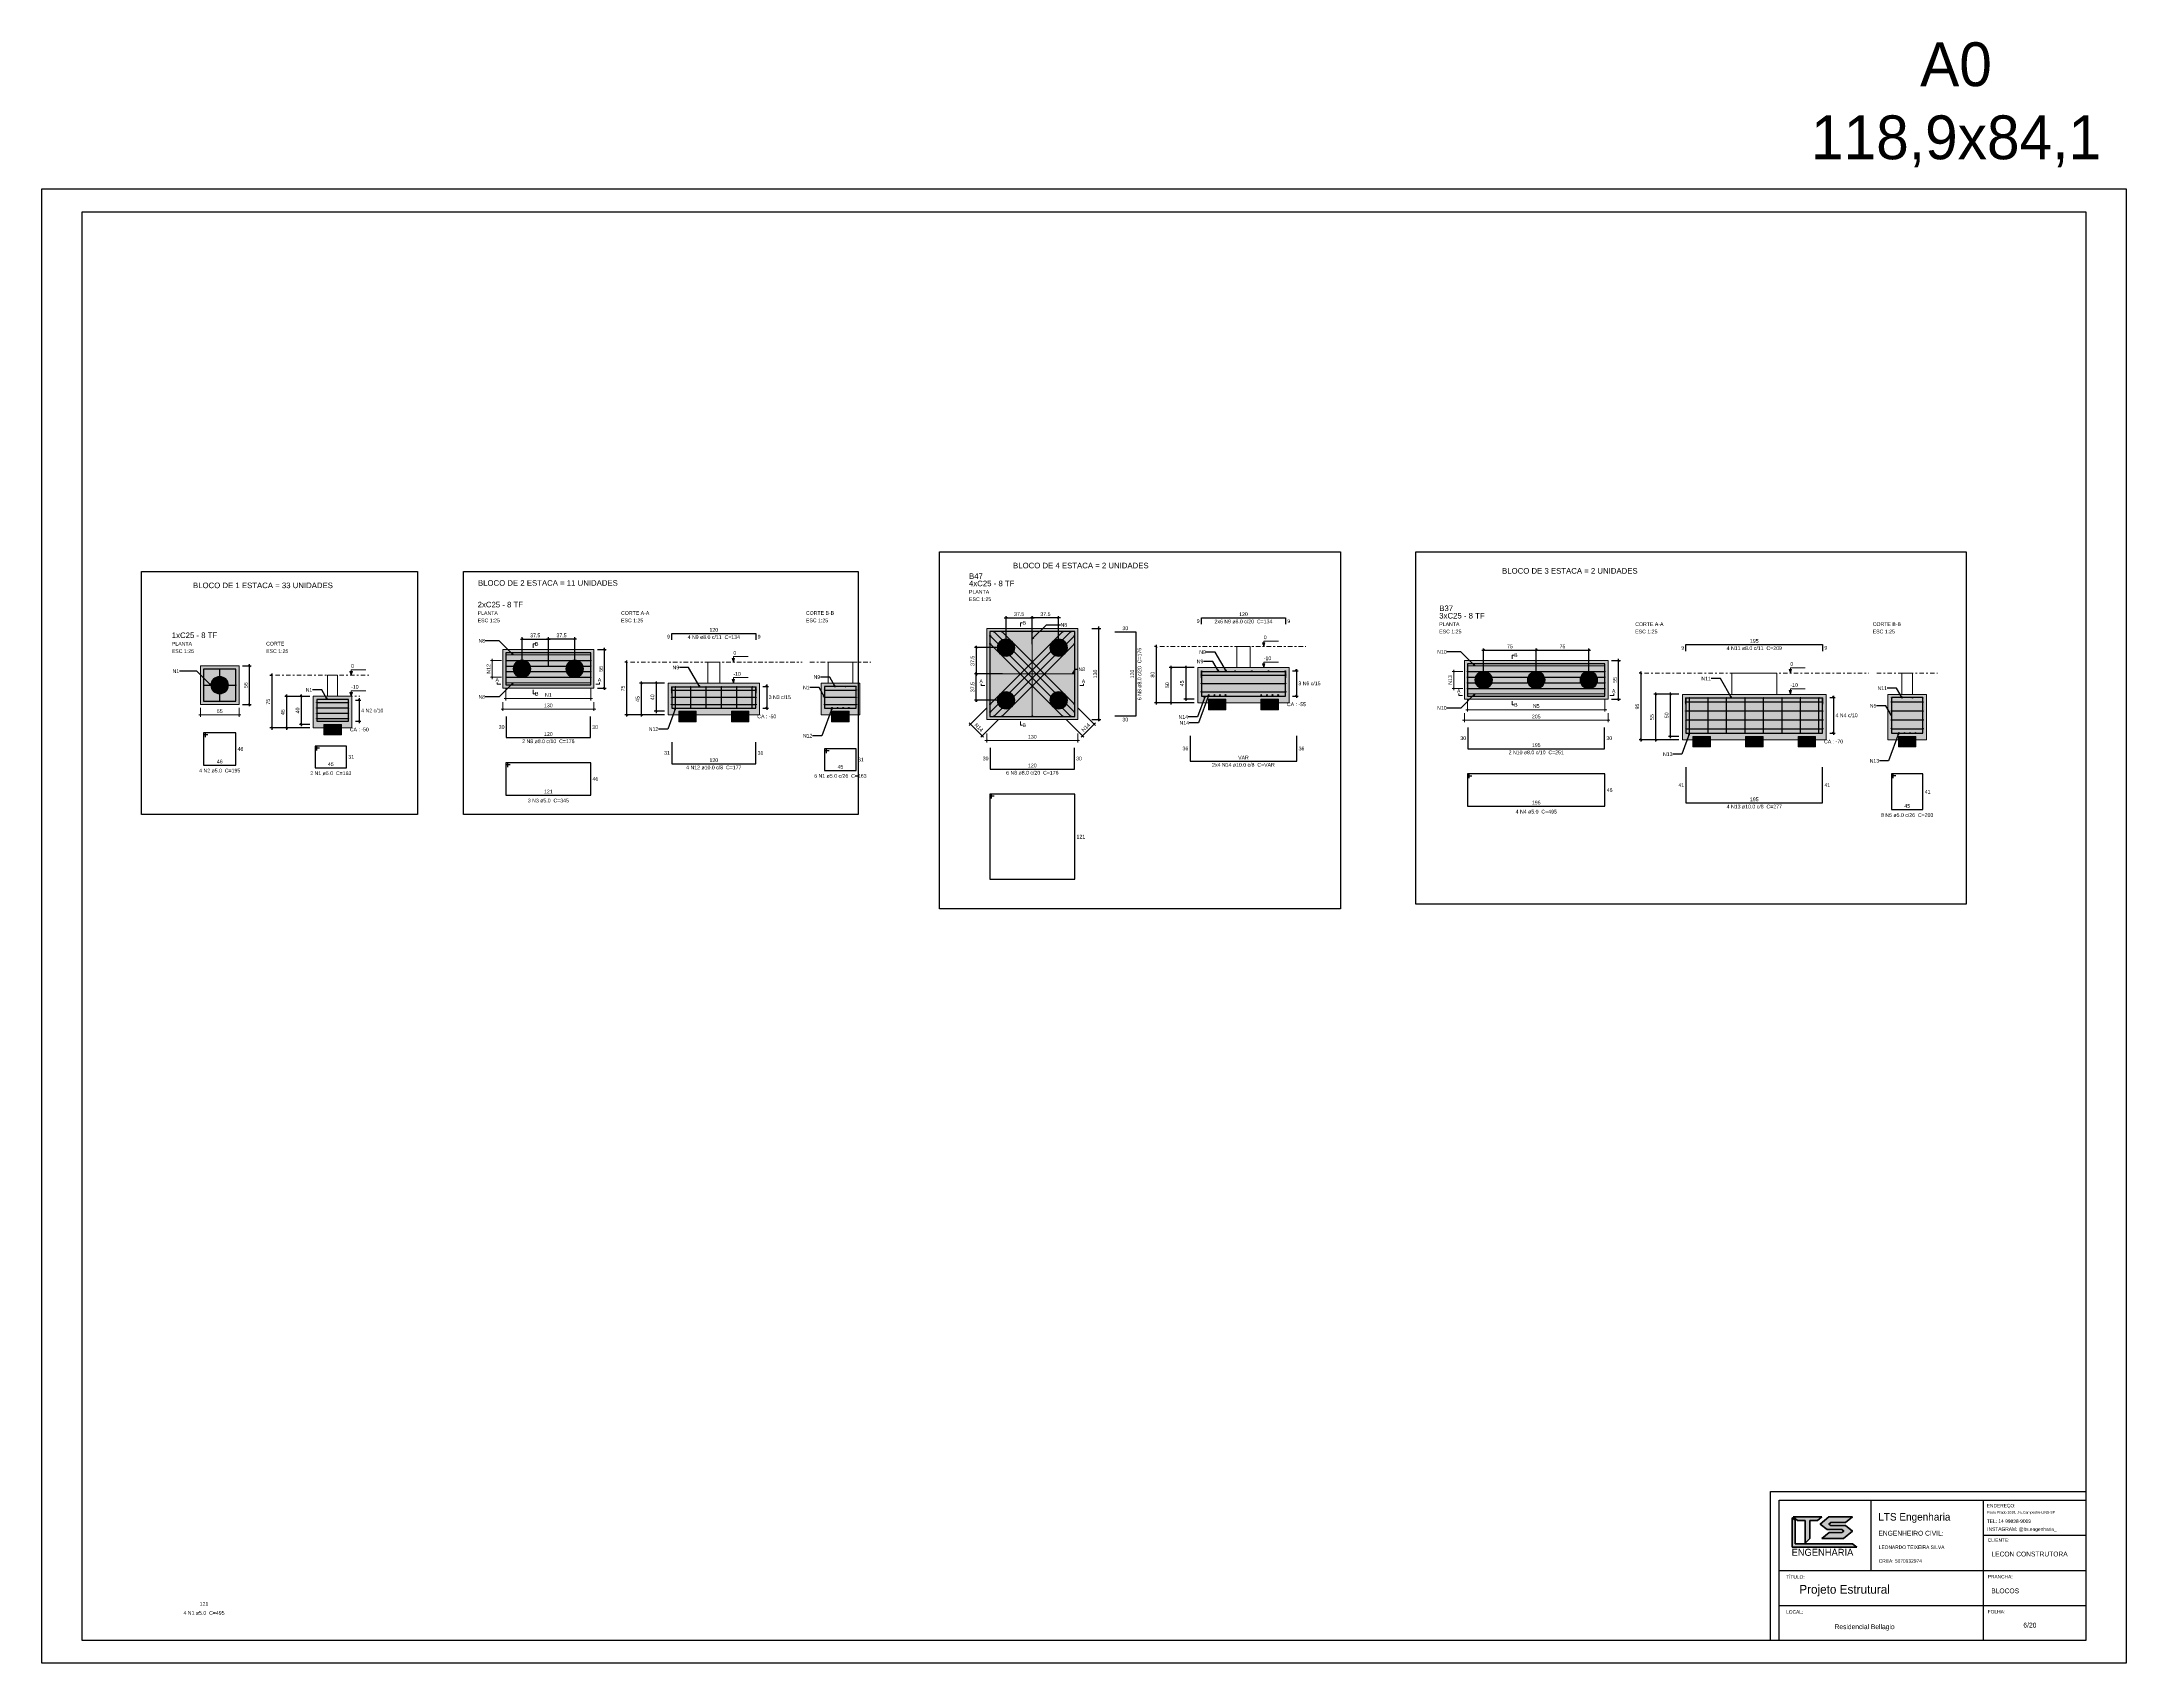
# Model space of a CAD drawing. Header units: millimetres. Extents: x -34 to 951, y -76 to 463.
# Drawn here: x 530.2 to 649.1, y -76.3 to 16.2 of the extents above; entities that cross this region are included whole.
import ezdxf

# ---------------------------------------------------------------- set-up
doc = ezdxf.new("R2010")
doc.units = ezdxf.units.MM
doc.header["$MEASUREMENT"] = 0
doc.linetypes.add('DASHDOT', pattern=[2.54, 1.27, -0.635, 0, -0.635])
doc.linetypes.add('NULL', pattern=[0])
for name, color, linetype, lineweight in [('Descrição da armadura', 7, 'Continuous', 0), ('DT-Arm de distribuição', 5, 'Continuous', 5), ('DT-Barras na forma', 7, 'Continuous', 30), ('DT-Barras rebatidas', 7, 'Continuous', 30), ('DT-Cotas', 7, 'Continuous', 5), ('DT-Forma', 5, 'Continuous', 5), ('DT-Hachura blocos em corte', 43, 'Continuous', 5), ('DT-Hachura blocos em planta', 43, 'Continuous', 5), ('DT-Hachura estacas em corte', 252, 'Continuous', 5), ('DT-Hachura estacas em planta', 252, 'Continuous', 5), ('DT-Pontilhado', 7, 'DASHDOT', 5), ('DT-Textos', 7, 'Continuous', 5), ('DT-Título', 7, 'Continuous', 20), ('Textos armaduras', 7, 'Continuous', 0)]:
    doc.layers.add(name, color=color, linetype=linetype, lineweight=lineweight)
doc.styles.add('Arial', font='arial.ttf')
doc.dimstyles.get("Standard").update_dxf_attribs({"dimtxt": 0.18, "dimasz": 0.18, "dimexe": 0.18, "dimexo": 0.0625, "dimgap": 0.09, "dimtad": 0, "dimtih": 1, "dimtoh": 1, "dimdec": 4, "dimzin": 0, "dimdsep": 46, "dimtxsty": 'Standard', "dimcen": 0.09, "dimadec": 0, "dimazin": 0, "dimtfac": 1, "dimtdec": 4, "dimtofl": 0, "dimtmove": 0, "dimatfit": 3, "dimfxl": 1, "dimtolj": 1, "dimtzin": 0, "dimarcsym": 0})
doc.dimstyles.new('UM_25.000000', dxfattribs={"dimtxt": 0.18, "dimasz": 0.1, "dimexe": 0.1, "dimexo": 0.2, "dimgap": 0, "dimtad": 1, "dimtih": 1, "dimtoh": 1, "dimdec": 1, "dimlfac": 25, "dimzin": 0, "dimdsep": 46, "dimtxsty": 'Standard', "dimcen": 0.09, "dimdle": 0.1, "dimadec": 1, "dimazin": 2, "dimtfac": 1, "dimtdec": 4, "dimtofl": 0, "dimtmove": 0, "dimatfit": 3, "dimfxl": 1, "dimtolj": 1, "dimarcsym": 0})

# ---------------------------------------------------------------- blocks, each defined once
blk = doc.blocks.new('_Oblique')
at = {"color": 0, "linetype": 'ByBlock', "lineweight": -2}
blk.add_line((-0.5, -0.5), (0.5, 0.5), dxfattribs=at)
blk = doc.blocks.new('*D2427')
at = {"layer": 'Defpoints', "color": 0, "transparency": 16777216}
for p in [(541.43, -19.43), (542.03, -19.43), (541.43, -21.63)]:
    blk.add_point(p, dxfattribs=at)
at = {"layer": 'DT-Cotas', "color": 0, "lineweight": -2, "transparency": 16777216}
for p, q in [((541.63, -19.43), (542.13, -19.43)), ((542.03, -21.73), (542.03, -19.33)), ((541.63, -21.63), (542.13, -21.63))]:
    blk.add_line(p, q, dxfattribs=at)
at = {"layer": 'DT-Cotas', "color": 0, "lineweight": -2, "transparency": 16777216, "xscale": 0.1, "yscale": 0.1, "zscale": 0.1}
for p, rotation in [((542.03, -19.43), 90), ((542.03, -21.63), 270)]:
    blk.add_blockref('_Oblique', p, dxfattribs=dict(at, rotation=rotation))
at = {"layer": 'DT-Cotas', "color": 7, "transparency": 16777216, "insert": (541.82, -20.53), "char_height": 0.212, "attachment_point": 5, "rotation": 90, "style": 'Arial'}
blk.add_mtext('\\A1;55', dxfattribs=at)
blk = doc.blocks.new('*D2428')
at = {"layer": 'Defpoints', "color": 0, "transparency": 16777216}
for p in [(545.67, -21.17), (544.98, -22.77), (545.67, -22.77)]:
    blk.add_point(p, dxfattribs=at)
at = {"layer": 'DT-Cotas', "color": 0, "lineweight": -2, "transparency": 16777216}
for p, q in [((545.47, -21.17), (544.88, -21.17)), ((544.98, -21.07), (544.98, -22.87)), ((545.47, -22.77), (544.88, -22.77))]:
    blk.add_line(p, q, dxfattribs=at)
at = {"layer": 'DT-Cotas', "color": 0, "lineweight": -2, "transparency": 16777216, "xscale": 0.1, "yscale": 0.1, "zscale": 0.1}
for p, rotation in [((544.98, -21.17), 90), ((544.98, -22.77), 270)]:
    blk.add_blockref('_Oblique', p, dxfattribs=dict(at, rotation=rotation))
at = {"layer": 'DT-Cotas', "color": 7, "transparency": 16777216, "insert": (544.77, -21.97), "char_height": 0.212, "attachment_point": 5, "rotation": 90, "style": 'Arial'}
blk.add_mtext('\\A1;40', dxfattribs=at)
blk = doc.blocks.new('*D2429')
at = {"layer": 'Defpoints', "color": 0, "transparency": 16777216}
for p in [(545.67, -21.17), (544.14, -22.97), (545.67, -22.97)]:
    blk.add_point(p, dxfattribs=at)
at = {"layer": 'DT-Cotas', "color": 0, "lineweight": -2, "transparency": 16777216}
for p, q in [((545.47, -21.17), (544.04, -21.17)), ((544.14, -21.07), (544.14, -23.07)), ((545.47, -22.97), (544.04, -22.97))]:
    blk.add_line(p, q, dxfattribs=at)
at = {"layer": 'DT-Cotas', "color": 0, "lineweight": -2, "transparency": 16777216, "xscale": 0.1, "yscale": 0.1, "zscale": 0.1}
for p, rotation in [((544.14, -21.17), 90), ((544.14, -22.97), 270)]:
    blk.add_blockref('_Oblique', p, dxfattribs=dict(at, rotation=rotation))
at = {"layer": 'DT-Cotas', "color": 7, "transparency": 16777216, "insert": (543.93, -22.07), "char_height": 0.212, "attachment_point": 5, "rotation": 90, "style": 'Arial'}
blk.add_mtext('\\A1;45', dxfattribs=at)
blk = doc.blocks.new('*D2430')
at = {"layer": 'Defpoints', "color": 0, "transparency": 16777216}
for p in [(543.51, -19.97), (543.3, -22.97), (545.67, -22.97)]:
    blk.add_point(p, dxfattribs=at)
at = {"layer": 'DT-Cotas', "color": 0, "lineweight": -2, "transparency": 16777216}
for p, q in [((543.31, -19.97), (543.2, -19.97)), ((543.3, -19.87), (543.3, -23.07)), ((545.47, -22.97), (543.2, -22.97))]:
    blk.add_line(p, q, dxfattribs=at)
at = {"layer": 'DT-Cotas', "color": 0, "lineweight": -2, "transparency": 16777216, "xscale": 0.1, "yscale": 0.1, "zscale": 0.1}
for p, rotation in [((543.3, -19.97), 90), ((543.3, -22.97), 270)]:
    blk.add_blockref('_Oblique', p, dxfattribs=dict(at, rotation=rotation))
at = {"layer": 'DT-Cotas', "color": 7, "transparency": 16777216, "insert": (543.09, -21.47), "char_height": 0.212, "attachment_point": 5, "rotation": 90, "style": 'Arial'}
blk.add_mtext('\\A1;75', dxfattribs=at)
blk = doc.blocks.new('*D2431')
at = {"layer": 'Defpoints', "color": 0, "transparency": 16777216}
for p in [(547.87, -21.38), (547.87, -22.59), (548.29, -22.59)]:
    blk.add_point(p, dxfattribs=at)
at = {"layer": 'DT-Cotas', "color": 0, "lineweight": -2, "transparency": 16777216}
for p, q in [((548.07, -21.38), (548.39, -21.38)), ((548.29, -21.28), (548.29, -22.69)), ((548.07, -22.59), (548.39, -22.59))]:
    blk.add_line(p, q, dxfattribs=at)
at = {"layer": 'DT-Cotas', "color": 0, "lineweight": -2, "transparency": 16777216, "xscale": 0.1, "yscale": 0.1, "zscale": 0.1}
for p, rotation in [((548.29, -21.38), 90), ((548.29, -22.59), 270)]:
    blk.add_blockref('_Oblique', p, dxfattribs=dict(at, rotation=rotation))
blk = doc.blocks.new('*D2436')
at = {"layer": 'Defpoints', "color": 0, "transparency": 16777216}
for p in [(559.08, -17.9), (557.58, -19.6), (559.08, -19.6)]:
    blk.add_point(p, dxfattribs=at)
at = {"layer": 'DT-Cotas', "color": 0, "lineweight": -2, "transparency": 16777216}
for p, q in [((557.58, -19.4), (557.58, -17.8)), ((559.08, -19.4), (559.08, -17.8)), ((557.48, -17.9), (559.18, -17.9))]:
    blk.add_line(p, q, dxfattribs=at)
at = {"layer": 'DT-Cotas', "color": 0, "lineweight": -2, "transparency": 16777216, "xscale": 0.1, "yscale": 0.1, "zscale": 0.1, "rotation": 180}
blk.add_blockref('_Oblique', (557.58, -17.9), dxfattribs=at)
at = {"layer": 'DT-Cotas', "color": 0, "lineweight": -2, "transparency": 16777216, "xscale": 0.1, "yscale": 0.1, "zscale": 0.1}
blk.add_blockref('_Oblique', (559.08, -17.9), dxfattribs=at)
at = {"layer": 'DT-Cotas', "color": 7, "transparency": 16777216, "insert": (558.33, -17.69), "char_height": 0.212, "attachment_point": 5, "rotation": 0.0057, "style": 'Arial'}
blk.add_mtext('\\A1;37.5', dxfattribs=at)
blk = doc.blocks.new('*D2437')
at = {"layer": 'Defpoints', "color": 0, "transparency": 16777216}
for p in [(559.08, -17.9), (559.08, -19.6), (560.58, -19.6)]:
    blk.add_point(p, dxfattribs=at)
at = {"layer": 'DT-Cotas', "color": 0, "lineweight": -2, "transparency": 16777216}
for p, q in [((559.08, -19.4), (559.08, -17.8)), ((560.58, -19.4), (560.58, -17.8)), ((560.68, -17.9), (558.98, -17.9))]:
    blk.add_line(p, q, dxfattribs=at)
at = {"layer": 'DT-Cotas', "color": 0, "lineweight": -2, "transparency": 16777216, "xscale": 0.1, "yscale": 0.1, "zscale": 0.1, "rotation": 180}
blk.add_blockref('_Oblique', (559.08, -17.9), dxfattribs=at)
at = {"layer": 'DT-Cotas', "color": 0, "lineweight": -2, "transparency": 16777216, "xscale": 0.1, "yscale": 0.1, "zscale": 0.1}
blk.add_blockref('_Oblique', (560.58, -17.9), dxfattribs=at)
at = {"layer": 'DT-Cotas', "color": 7, "transparency": 16777216, "insert": (559.83, -17.69), "char_height": 0.212, "attachment_point": 5, "rotation": 0.0057, "style": 'Arial'}
blk.add_mtext('\\A1;37.5', dxfattribs=at)
blk = doc.blocks.new('*D2438')
at = {"layer": 'Defpoints', "color": 0, "transparency": 16777216}
for p in [(561.68, -18.5), (562.28, -18.5), (561.68, -20.7)]:
    blk.add_point(p, dxfattribs=at)
at = {"layer": 'DT-Cotas', "color": 0, "lineweight": -2, "transparency": 16777216}
for p, q in [((561.88, -18.5), (562.38, -18.5)), ((562.28, -20.8), (562.28, -18.4)), ((561.88, -20.7), (562.38, -20.7))]:
    blk.add_line(p, q, dxfattribs=at)
at = {"layer": 'DT-Cotas', "color": 0, "lineweight": -2, "transparency": 16777216, "xscale": 0.1, "yscale": 0.1, "zscale": 0.1}
for p, rotation in [((562.28, -18.5), 90), ((562.28, -20.7), 270)]:
    blk.add_blockref('_Oblique', p, dxfattribs=dict(at, rotation=rotation))
at = {"layer": 'DT-Cotas', "color": 7, "transparency": 16777216, "insert": (562.07, -19.6), "char_height": 0.212, "attachment_point": 5, "rotation": 90, "style": 'Arial'}
blk.add_mtext('\\A1;55', dxfattribs=at)
blk = doc.blocks.new('*D2432')
at = {"layer": 'Defpoints', "color": 0, "transparency": 16777216}
for p in [(565.91, -20.42), (565.22, -22.02), (565.91, -22.02)]:
    blk.add_point(p, dxfattribs=at)
at = {"layer": 'DT-Cotas', "color": 0, "lineweight": -2, "transparency": 16777216}
for p, q in [((565.71, -20.42), (565.12, -20.42)), ((565.22, -20.32), (565.22, -22.12)), ((565.71, -22.02), (565.12, -22.02))]:
    blk.add_line(p, q, dxfattribs=at)
at = {"layer": 'DT-Cotas', "color": 0, "lineweight": -2, "transparency": 16777216, "xscale": 0.1, "yscale": 0.1, "zscale": 0.1}
for p, rotation in [((565.22, -20.42), 90), ((565.22, -22.02), 270)]:
    blk.add_blockref('_Oblique', p, dxfattribs=dict(at, rotation=rotation))
at = {"layer": 'DT-Cotas', "color": 7, "transparency": 16777216, "insert": (565.01, -21.22), "char_height": 0.212, "attachment_point": 5, "rotation": 90, "style": 'Arial'}
blk.add_mtext('\\A1;40', dxfattribs=at)
blk = doc.blocks.new('*D2433')
at = {"layer": 'Defpoints', "color": 0, "transparency": 16777216}
for p in [(565.91, -20.42), (564.38, -22.22), (565.91, -22.22)]:
    blk.add_point(p, dxfattribs=at)
at = {"layer": 'DT-Cotas', "color": 0, "lineweight": -2, "transparency": 16777216}
for p, q in [((565.71, -20.42), (564.28, -20.42)), ((564.38, -20.32), (564.38, -22.32)), ((565.71, -22.22), (564.28, -22.22))]:
    blk.add_line(p, q, dxfattribs=at)
at = {"layer": 'DT-Cotas', "color": 0, "lineweight": -2, "transparency": 16777216, "xscale": 0.1, "yscale": 0.1, "zscale": 0.1}
for p, rotation in [((564.38, -20.42), 90), ((564.38, -22.22), 270)]:
    blk.add_blockref('_Oblique', p, dxfattribs=dict(at, rotation=rotation))
at = {"layer": 'DT-Cotas', "color": 7, "transparency": 16777216, "insert": (564.17, -21.32), "char_height": 0.212, "attachment_point": 5, "rotation": 90, "style": 'Arial'}
blk.add_mtext('\\A1;45', dxfattribs=at)
blk = doc.blocks.new('*D2434')
at = {"layer": 'Defpoints', "color": 0, "transparency": 16777216}
for p in [(563.75, -19.22), (563.54, -22.22), (565.91, -22.22)]:
    blk.add_point(p, dxfattribs=at)
at = {"layer": 'DT-Cotas', "color": 0, "lineweight": -2, "transparency": 16777216}
for p, q in [((563.55, -19.22), (563.44, -19.22)), ((563.54, -19.12), (563.54, -22.32)), ((565.71, -22.22), (563.44, -22.22))]:
    blk.add_line(p, q, dxfattribs=at)
at = {"layer": 'DT-Cotas', "color": 0, "lineweight": -2, "transparency": 16777216, "xscale": 0.1, "yscale": 0.1, "zscale": 0.1}
for p, rotation in [((563.54, -19.22), 90), ((563.54, -22.22), 270)]:
    blk.add_blockref('_Oblique', p, dxfattribs=dict(at, rotation=rotation))
at = {"layer": 'DT-Cotas', "color": 7, "transparency": 16777216, "insert": (563.33, -20.72), "char_height": 0.212, "attachment_point": 5, "rotation": 90, "style": 'Arial'}
blk.add_mtext('\\A1;75', dxfattribs=at)
blk = doc.blocks.new('*D2435')
at = {"layer": 'Defpoints', "color": 0, "transparency": 16777216}
for p in [(571.11, -20.6), (571.11, -21.84), (571.54, -21.84)]:
    blk.add_point(p, dxfattribs=at)
at = {"layer": 'DT-Cotas', "color": 0, "lineweight": -2, "transparency": 16777216}
for p, q in [((571.31, -20.6), (571.64, -20.6)), ((571.54, -20.5), (571.54, -21.94)), ((571.31, -21.84), (571.64, -21.84))]:
    blk.add_line(p, q, dxfattribs=at)
at = {"layer": 'DT-Cotas', "color": 0, "lineweight": -2, "transparency": 16777216, "xscale": 0.1, "yscale": 0.1, "zscale": 0.1}
for p, rotation in [((571.54, -20.6), 90), ((571.54, -21.84), 270)]:
    blk.add_blockref('_Oblique', p, dxfattribs=dict(at, rotation=rotation))
blk = doc.blocks.new('*D2439')
at = {"layer": 'Defpoints', "color": 0, "transparency": 16777216}
for p in [(586.68, -16.69), (585.18, -18.39), (586.68, -18.39)]:
    blk.add_point(p, dxfattribs=at)
at = {"layer": 'DT-Cotas', "color": 0, "lineweight": -2, "transparency": 16777216}
for p, q in [((585.18, -18.19), (585.18, -16.59)), ((586.68, -18.19), (586.68, -16.59)), ((585.08, -16.69), (586.78, -16.69))]:
    blk.add_line(p, q, dxfattribs=at)
at = {"layer": 'DT-Cotas', "color": 0, "lineweight": -2, "transparency": 16777216, "xscale": 0.1, "yscale": 0.1, "zscale": 0.1, "rotation": 180}
blk.add_blockref('_Oblique', (585.18, -16.69), dxfattribs=at)
at = {"layer": 'DT-Cotas', "color": 0, "lineweight": -2, "transparency": 16777216, "xscale": 0.1, "yscale": 0.1, "zscale": 0.1}
blk.add_blockref('_Oblique', (586.68, -16.69), dxfattribs=at)
at = {"layer": 'DT-Cotas', "color": 7, "transparency": 16777216, "insert": (585.93, -16.48), "char_height": 0.212, "attachment_point": 5, "rotation": 0.0057, "style": 'Arial'}
blk.add_mtext('\\A1;37.5', dxfattribs=at)
blk = doc.blocks.new('*D2440')
at = {"layer": 'Defpoints', "color": 0, "transparency": 16777216}
for p in [(586.68, -16.69), (586.68, -18.39), (588.18, -18.39)]:
    blk.add_point(p, dxfattribs=at)
at = {"layer": 'DT-Cotas', "color": 0, "lineweight": -2, "transparency": 16777216}
for p, q in [((586.68, -18.19), (586.68, -16.59)), ((588.18, -18.19), (588.18, -16.59)), ((588.28, -16.69), (586.58, -16.69))]:
    blk.add_line(p, q, dxfattribs=at)
at = {"layer": 'DT-Cotas', "color": 0, "lineweight": -2, "transparency": 16777216, "xscale": 0.1, "yscale": 0.1, "zscale": 0.1, "rotation": 180}
blk.add_blockref('_Oblique', (586.68, -16.69), dxfattribs=at)
at = {"layer": 'DT-Cotas', "color": 0, "lineweight": -2, "transparency": 16777216, "xscale": 0.1, "yscale": 0.1, "zscale": 0.1}
blk.add_blockref('_Oblique', (588.18, -16.69), dxfattribs=at)
at = {"layer": 'DT-Cotas', "color": 7, "transparency": 16777216, "insert": (587.43, -16.48), "char_height": 0.212, "attachment_point": 5, "rotation": 0.0057, "style": 'Arial'}
blk.add_mtext('\\A1;37.5', dxfattribs=at)
blk = doc.blocks.new('*D2441')
at = {"layer": 'Defpoints', "color": 0, "transparency": 16777216}
for p in [(585.18, -18.39), (583.48, -19.89), (585.18, -19.89)]:
    blk.add_point(p, dxfattribs=at)
at = {"layer": 'DT-Cotas', "color": 0, "lineweight": -2, "transparency": 16777216}
for p, q in [((584.98, -18.39), (583.38, -18.39)), ((583.48, -18.29), (583.48, -19.99)), ((584.98, -19.89), (583.38, -19.89))]:
    blk.add_line(p, q, dxfattribs=at)
at = {"layer": 'DT-Cotas', "color": 0, "lineweight": -2, "transparency": 16777216, "xscale": 0.1, "yscale": 0.1, "zscale": 0.1}
for p, rotation in [((583.48, -18.39), 90), ((583.48, -19.89), 270)]:
    blk.add_blockref('_Oblique', p, dxfattribs=dict(at, rotation=rotation))
at = {"layer": 'DT-Cotas', "color": 7, "transparency": 16777216, "insert": (583.27, -19.14), "char_height": 0.212, "attachment_point": 5, "rotation": 90, "style": 'Arial'}
blk.add_mtext('\\A1;37.5', dxfattribs=at)
blk = doc.blocks.new('*D2442')
at = {"layer": 'Defpoints', "color": 0, "transparency": 16777216}
for p in [(583.48, -19.89), (585.18, -19.89), (585.18, -21.39)]:
    blk.add_point(p, dxfattribs=at)
at = {"layer": 'DT-Cotas', "color": 0, "lineweight": -2, "transparency": 16777216}
for p, q in [((584.98, -19.89), (583.38, -19.89)), ((583.48, -21.49), (583.48, -19.79)), ((584.98, -21.39), (583.38, -21.39))]:
    blk.add_line(p, q, dxfattribs=at)
at = {"layer": 'DT-Cotas', "color": 0, "lineweight": -2, "transparency": 16777216, "xscale": 0.1, "yscale": 0.1, "zscale": 0.1}
for p, rotation in [((583.48, -19.89), 90), ((583.48, -21.39), 270)]:
    blk.add_blockref('_Oblique', p, dxfattribs=dict(at, rotation=rotation))
at = {"layer": 'DT-Cotas', "color": 7, "transparency": 16777216, "insert": (583.27, -20.64), "char_height": 0.212, "attachment_point": 5, "rotation": 90, "style": 'Arial'}
blk.add_mtext('\\A1;37.5', dxfattribs=at)
blk = doc.blocks.new('*D2443')
at = {"layer": 'Defpoints', "color": 0, "transparency": 16777216}
for p in [(589.88, -17.29), (590.48, -17.29), (589.88, -22.49)]:
    blk.add_point(p, dxfattribs=at)
at = {"layer": 'DT-Cotas', "color": 0, "lineweight": -2, "transparency": 16777216}
for p, q in [((590.08, -17.29), (590.58, -17.29)), ((590.48, -22.59), (590.48, -17.19)), ((590.08, -22.49), (590.58, -22.49))]:
    blk.add_line(p, q, dxfattribs=at)
at = {"layer": 'DT-Cotas', "color": 0, "lineweight": -2, "transparency": 16777216, "xscale": 0.1, "yscale": 0.1, "zscale": 0.1}
for p, rotation in [((590.48, -17.29), 90), ((590.48, -22.49), 270)]:
    blk.add_blockref('_Oblique', p, dxfattribs=dict(at, rotation=rotation))
at = {"layer": 'DT-Cotas', "color": 7, "transparency": 16777216, "insert": (590.27, -19.89), "char_height": 0.212, "attachment_point": 5, "rotation": 90, "style": 'Arial'}
blk.add_mtext('\\A1;130', dxfattribs=at)
blk = doc.blocks.new('*D2444')
at = {"layer": 'Defpoints', "color": 0, "transparency": 16777216}
for p in [(596.12, -19.53), (595.43, -21.33), (596.12, -21.33)]:
    blk.add_point(p, dxfattribs=at)
at = {"layer": 'DT-Cotas', "color": 0, "lineweight": -2, "transparency": 16777216}
for p, q in [((595.92, -19.53), (595.33, -19.53)), ((595.43, -19.43), (595.43, -21.43)), ((595.92, -21.33), (595.33, -21.33))]:
    blk.add_line(p, q, dxfattribs=at)
at = {"layer": 'DT-Cotas', "color": 0, "lineweight": -2, "transparency": 16777216, "xscale": 0.1, "yscale": 0.1, "zscale": 0.1}
for p, rotation in [((595.43, -19.53), 90), ((595.43, -21.33), 270)]:
    blk.add_blockref('_Oblique', p, dxfattribs=dict(at, rotation=rotation))
at = {"layer": 'DT-Cotas', "color": 7, "transparency": 16777216, "insert": (595.22, -20.43), "char_height": 0.212, "attachment_point": 5, "rotation": 90, "style": 'Arial'}
blk.add_mtext('\\A1;45', dxfattribs=at)
blk = doc.blocks.new('*D2445')
at = {"layer": 'Defpoints', "color": 0, "transparency": 16777216}
for p in [(596.12, -19.53), (594.59, -21.53), (596.12, -21.53)]:
    blk.add_point(p, dxfattribs=at)
at = {"layer": 'DT-Cotas', "color": 0, "lineweight": -2, "transparency": 16777216}
for p, q in [((595.92, -19.53), (594.49, -19.53)), ((594.59, -19.43), (594.59, -21.63)), ((595.92, -21.53), (594.49, -21.53))]:
    blk.add_line(p, q, dxfattribs=at)
at = {"layer": 'DT-Cotas', "color": 0, "lineweight": -2, "transparency": 16777216, "xscale": 0.1, "yscale": 0.1, "zscale": 0.1}
for p, rotation in [((594.59, -19.53), 90), ((594.59, -21.53), 270)]:
    blk.add_blockref('_Oblique', p, dxfattribs=dict(at, rotation=rotation))
at = {"layer": 'DT-Cotas', "color": 7, "transparency": 16777216, "insert": (594.38, -20.53), "char_height": 0.212, "attachment_point": 5, "rotation": 90, "style": 'Arial'}
blk.add_mtext('\\A1;50', dxfattribs=at)
blk = doc.blocks.new('*D2446')
at = {"layer": 'Defpoints', "color": 0, "transparency": 16777216}
for p in [(593.96, -18.33), (593.75, -21.53), (596.12, -21.53)]:
    blk.add_point(p, dxfattribs=at)
at = {"layer": 'DT-Cotas', "color": 0, "lineweight": -2, "transparency": 16777216}
for p, q in [((593.76, -18.33), (593.65, -18.33)), ((593.75, -18.23), (593.75, -21.63)), ((595.92, -21.53), (593.65, -21.53))]:
    blk.add_line(p, q, dxfattribs=at)
at = {"layer": 'DT-Cotas', "color": 0, "lineweight": -2, "transparency": 16777216, "xscale": 0.1, "yscale": 0.1, "zscale": 0.1}
for p, rotation in [((593.75, -18.33), 90), ((593.75, -21.53), 270)]:
    blk.add_blockref('_Oblique', p, dxfattribs=dict(at, rotation=rotation))
at = {"layer": 'DT-Cotas', "color": 7, "transparency": 16777216, "insert": (593.54, -19.93), "char_height": 0.212, "attachment_point": 5, "rotation": 90, "style": 'Arial'}
blk.add_mtext('\\A1;80', dxfattribs=at)
blk = doc.blocks.new('*D2447')
at = {"layer": 'Defpoints', "color": 0, "transparency": 16777216}
for p in [(601.32, -19.71), (601.32, -21.15), (601.75, -21.15)]:
    blk.add_point(p, dxfattribs=at)
at = {"layer": 'DT-Cotas', "color": 0, "lineweight": -2, "transparency": 16777216}
for p, q in [((601.52, -19.71), (601.85, -19.71)), ((601.75, -19.61), (601.75, -21.25)), ((601.52, -21.15), (601.85, -21.15))]:
    blk.add_line(p, q, dxfattribs=at)
at = {"layer": 'DT-Cotas', "color": 0, "lineweight": -2, "transparency": 16777216, "xscale": 0.1, "yscale": 0.1, "zscale": 0.1}
for p, rotation in [((601.75, -19.71), 90), ((601.75, -21.15), 270)]:
    blk.add_blockref('_Oblique', p, dxfattribs=dict(at, rotation=rotation))
blk = doc.blocks.new('*D2449')
at = {"layer": 'Defpoints', "color": 0, "transparency": 16777216}
for p in [(615.42, -18.53), (612.42, -20.23), (615.42, -20.23)]:
    blk.add_point(p, dxfattribs=at)
at = {"layer": 'DT-Cotas', "color": 0, "lineweight": -2, "transparency": 16777216}
for p, q in [((612.32, -18.53), (615.52, -18.53)), ((612.42, -20.03), (612.42, -18.43)), ((615.42, -20.03), (615.42, -18.43))]:
    blk.add_line(p, q, dxfattribs=at)
at = {"layer": 'DT-Cotas', "color": 0, "lineweight": -2, "transparency": 16777216, "xscale": 0.1, "yscale": 0.1, "zscale": 0.1, "rotation": 180}
blk.add_blockref('_Oblique', (612.42, -18.53), dxfattribs=at)
at = {"layer": 'DT-Cotas', "color": 0, "lineweight": -2, "transparency": 16777216, "xscale": 0.1, "yscale": 0.1, "zscale": 0.1}
blk.add_blockref('_Oblique', (615.42, -18.53), dxfattribs=at)
at = {"layer": 'DT-Cotas', "color": 7, "transparency": 16777216, "insert": (613.92, -18.32), "char_height": 0.212, "attachment_point": 5, "rotation": 0.0057, "style": 'Arial'}
blk.add_mtext('\\A1;75', dxfattribs=at)
blk = doc.blocks.new('*D2450')
at = {"layer": 'Defpoints', "color": 0, "transparency": 16777216}
for p in [(618.42, -18.53), (615.42, -20.23), (618.42, -20.23)]:
    blk.add_point(p, dxfattribs=at)
at = {"layer": 'DT-Cotas', "color": 0, "lineweight": -2, "transparency": 16777216}
for p, q in [((615.32, -18.53), (618.52, -18.53)), ((615.42, -20.03), (615.42, -18.43)), ((618.42, -20.03), (618.42, -18.43))]:
    blk.add_line(p, q, dxfattribs=at)
at = {"layer": 'DT-Cotas', "color": 0, "lineweight": -2, "transparency": 16777216, "xscale": 0.1, "yscale": 0.1, "zscale": 0.1, "rotation": 180}
blk.add_blockref('_Oblique', (615.42, -18.53), dxfattribs=at)
at = {"layer": 'DT-Cotas', "color": 0, "lineweight": -2, "transparency": 16777216, "xscale": 0.1, "yscale": 0.1, "zscale": 0.1}
blk.add_blockref('_Oblique', (618.42, -18.53), dxfattribs=at)
at = {"layer": 'DT-Cotas', "color": 7, "transparency": 16777216, "insert": (616.92, -18.32), "char_height": 0.212, "attachment_point": 5, "rotation": 0.0057, "style": 'Arial'}
blk.add_mtext('\\A1;75', dxfattribs=at)
blk = doc.blocks.new('*D2451')
at = {"layer": 'Defpoints', "color": 0, "transparency": 16777216}
for p in [(619.52, -19.13), (620.12, -19.13), (619.52, -21.33)]:
    blk.add_point(p, dxfattribs=at)
at = {"layer": 'DT-Cotas', "color": 0, "lineweight": -2, "transparency": 16777216}
for p, q in [((619.72, -19.13), (620.22, -19.13)), ((620.12, -21.43), (620.12, -19.03)), ((619.72, -21.33), (620.22, -21.33))]:
    blk.add_line(p, q, dxfattribs=at)
at = {"layer": 'DT-Cotas', "color": 0, "lineweight": -2, "transparency": 16777216, "xscale": 0.1, "yscale": 0.1, "zscale": 0.1}
for p, rotation in [((620.12, -19.13), 90), ((620.12, -21.33), 270)]:
    blk.add_blockref('_Oblique', p, dxfattribs=dict(at, rotation=rotation))
at = {"layer": 'DT-Cotas', "color": 7, "transparency": 16777216, "insert": (619.91, -20.23), "char_height": 0.212, "attachment_point": 5, "rotation": 90, "style": 'Arial'}
blk.add_mtext('\\A1;55', dxfattribs=at)
blk = doc.blocks.new('*D2452')
at = {"layer": 'Defpoints', "color": 0, "transparency": 16777216}
for p in [(623.76, -21.05), (623.07, -23.45), (623.76, -23.45)]:
    blk.add_point(p, dxfattribs=at)
at = {"layer": 'DT-Cotas', "color": 0, "lineweight": -2, "transparency": 16777216}
for p, q in [((623.56, -21.05), (622.97, -21.05)), ((623.07, -20.95), (623.07, -23.55)), ((623.56, -23.45), (622.97, -23.45))]:
    blk.add_line(p, q, dxfattribs=at)
at = {"layer": 'DT-Cotas', "color": 0, "lineweight": -2, "transparency": 16777216, "xscale": 0.1, "yscale": 0.1, "zscale": 0.1}
for p, rotation in [((623.07, -21.05), 90), ((623.07, -23.45), 270)]:
    blk.add_blockref('_Oblique', p, dxfattribs=dict(at, rotation=rotation))
at = {"layer": 'DT-Cotas', "color": 7, "transparency": 16777216, "insert": (622.86, -22.25), "char_height": 0.212, "attachment_point": 5, "rotation": 90, "style": 'Arial'}
blk.add_mtext('\\A1;50', dxfattribs=at)
blk = doc.blocks.new('*D2453')
at = {"layer": 'Defpoints', "color": 0, "transparency": 16777216}
for p in [(623.76, -21.05), (622.23, -23.65), (623.76, -23.65)]:
    blk.add_point(p, dxfattribs=at)
at = {"layer": 'DT-Cotas', "color": 0, "lineweight": -2, "transparency": 16777216}
for p, q in [((623.56, -21.05), (622.13, -21.05)), ((622.23, -20.95), (622.23, -23.75)), ((623.56, -23.65), (622.13, -23.65))]:
    blk.add_line(p, q, dxfattribs=at)
at = {"layer": 'DT-Cotas', "color": 0, "lineweight": -2, "transparency": 16777216, "xscale": 0.1, "yscale": 0.1, "zscale": 0.1}
for p, rotation in [((622.23, -21.05), 90), ((622.23, -23.65), 270)]:
    blk.add_blockref('_Oblique', p, dxfattribs=dict(at, rotation=rotation))
at = {"layer": 'DT-Cotas', "color": 7, "transparency": 16777216, "insert": (622.02, -22.35), "char_height": 0.212, "attachment_point": 5, "rotation": 90, "style": 'Arial'}
blk.add_mtext('\\A1;55', dxfattribs=at)
blk = doc.blocks.new('*D2454')
at = {"layer": 'Defpoints', "color": 0, "transparency": 16777216}
for p in [(621.6, -19.85), (621.39, -23.65), (623.76, -23.65)]:
    blk.add_point(p, dxfattribs=at)
at = {"layer": 'DT-Cotas', "color": 0, "lineweight": -2, "transparency": 16777216}
for p, q in [((621.4, -19.85), (621.29, -19.85)), ((621.39, -19.75), (621.39, -23.75)), ((623.56, -23.65), (621.29, -23.65))]:
    blk.add_line(p, q, dxfattribs=at)
at = {"layer": 'DT-Cotas', "color": 0, "lineweight": -2, "transparency": 16777216, "xscale": 0.1, "yscale": 0.1, "zscale": 0.1}
for p, rotation in [((621.39, -19.85), 90), ((621.39, -23.65), 270)]:
    blk.add_blockref('_Oblique', p, dxfattribs=dict(at, rotation=rotation))
at = {"layer": 'DT-Cotas', "color": 7, "transparency": 16777216, "insert": (621.18, -21.75), "char_height": 0.212, "attachment_point": 5, "rotation": 90, "style": 'Arial'}
blk.add_mtext('\\A1;95', dxfattribs=at)
blk = doc.blocks.new('*D2448')
at = {"layer": 'Defpoints', "color": 0, "transparency": 16777216}
for p in [(631.96, -21.23), (631.96, -23.27), (632.38, -23.27)]:
    blk.add_point(p, dxfattribs=at)
at = {"layer": 'DT-Cotas', "color": 0, "lineweight": -2, "transparency": 16777216}
for p, q in [((632.16, -21.23), (632.48, -21.23)), ((632.38, -21.13), (632.38, -23.37)), ((632.16, -23.27), (632.48, -23.27))]:
    blk.add_line(p, q, dxfattribs=at)
at = {"layer": 'DT-Cotas', "color": 0, "lineweight": -2, "transparency": 16777216, "xscale": 0.1, "yscale": 0.1, "zscale": 0.1}
for p, rotation in [((632.38, -21.23), 90), ((632.38, -23.27), 270)]:
    blk.add_blockref('_Oblique', p, dxfattribs=dict(at, rotation=rotation))

msp = doc.modelspace()

# ---------------------------------------------------------------- hatches: boundary and pattern name
h = msp.add_hatch(color=7)
h.dxf.hatch_style = 1
h.paths.add_polyline_path([(630.1956, -68.1635), (630.028, -68.0294), (630.028, -69.7049), (633.7142, -69.7049), (633.4628, -69.5039), (630.1956, -69.5039)])
h.paths.add_polyline_path([(631.0249, -68.1758), (631.4605, -68.1758), (631.7119, -67.9747), (631.6281, -67.9747), (630.0698, -67.9747), (630.3212, -68.1758), (630.7568, -68.1758), (630.7568, -69.4652), (631.0249, -69.1971)])
h.paths.add_polyline_path([(632.2172, -68.4575), (632.1163, -68.3768), (632.2172, -68.2961), (633.0611, -68.2961), (633.4628, -67.9747), (632.1163, -67.9747), (631.6136, -68.3768), (632.0154, -68.6983), (632.8593, -68.6983), (632.9602, -68.779), (632.8593, -68.8597), (632.1336, -68.8597), (631.7119, -69.1971), (632.9402, -69.1971), (633.4628, -68.779), (633.0611, -68.4575)])
at = {"layer": 'DT-Hachura blocos em corte', "linetype": 'Continuous'}
h = msp.add_hatch(color=43, dxfattribs=at)
h.paths.add_polyline_path([(596.1233, -19.5303), (596.1233, -21.5303), (601.3233, -21.5303), (601.3233, -19.5303), (596.1233, -19.5303)])
h.paths.add_polyline_path([(597.7233, -21.3303), (596.7233, -21.3303), (596.7233, -21.5303), (597.7233, -21.5303), (597.7233, -21.3303)], flags=0)
h.paths.add_polyline_path([(600.7233, -21.3303), (599.7233, -21.3303), (599.7233, -21.5303), (600.7233, -21.5303), (600.7233, -21.3303)], flags=0)
h = msp.add_hatch(color=43, dxfattribs=at)
h.paths.add_polyline_path([(545.6698, -21.1656), (545.6698, -22.9656), (547.8698, -22.9656), (547.8698, -21.1656), (545.6698, -21.1656)])
h.paths.add_polyline_path([(547.2698, -22.7656), (546.2698, -22.7656), (546.2698, -22.9656), (547.2698, -22.9656), (547.2698, -22.7656)], flags=0)
h = msp.add_hatch(color=43, dxfattribs=at)
h.paths.add_polyline_path([(565.914, -20.4198), (565.914, -22.2198), (571.114, -22.2198), (571.114, -20.4198), (565.914, -20.4198)])
h.paths.add_polyline_path([(567.514, -22.0198), (566.514, -22.0198), (566.514, -22.2198), (567.514, -22.2198), (567.514, -22.0198)], flags=0)
h.paths.add_polyline_path([(570.514, -22.0198), (569.514, -22.0198), (569.514, -22.2198), (570.514, -22.2198), (570.514, -22.0198)], flags=0)
h = msp.add_hatch(color=43, dxfattribs=at)
h.paths.add_polyline_path([(574.6359, -20.4198), (574.6359, -22.2198), (576.8359, -22.2198), (576.8359, -20.4198), (574.6359, -20.4198)])
h.paths.add_polyline_path([(576.2359, -22.0198), (575.2359, -22.0198), (575.2359, -22.2198), (576.2359, -22.2198), (576.2359, -22.0198)], flags=0)
h = msp.add_hatch(color=43, dxfattribs=at)
h.paths.add_polyline_path([(623.7599, -21.0536), (623.7599, -23.6536), (631.9599, -23.6536), (631.9599, -21.0536), (623.7599, -21.0536)])
h.paths.add_polyline_path([(625.3599, -23.4536), (624.3599, -23.4536), (624.3599, -23.6536), (625.3599, -23.6536), (625.3599, -23.4536)], flags=0)
h.paths.add_polyline_path([(628.3599, -23.4536), (627.3599, -23.4536), (627.3599, -23.6536), (628.3599, -23.6536), (628.3599, -23.4536)], flags=0)
h.paths.add_polyline_path([(631.3599, -23.4536), (630.3599, -23.4536), (630.3599, -23.6536), (631.3599, -23.6536), (631.3599, -23.4536)], flags=0)
h = msp.add_hatch(color=43, dxfattribs=at)
h.paths.add_polyline_path([(635.4818, -21.0536), (635.4818, -23.6536), (637.6818, -23.6536), (637.6818, -21.0536), (635.4818, -21.0536)])
h.paths.add_polyline_path([(637.0818, -23.4536), (636.0818, -23.4536), (636.0818, -23.6536), (637.0818, -23.6536), (637.0818, -23.4536)], flags=0)
at = {"layer": 'DT-Hachura blocos em planta', "linetype": 'Continuous'}
h = msp.add_hatch(color=43, dxfattribs=at)
h.paths.add_polyline_path([(584.0812, -17.2915), (584.0812, -22.4915), (589.2812, -22.4915), (589.2812, -17.2915), (584.0812, -17.2915)])
h.paths.add_polyline_path([(585.3107, -18.8745), (585.4312, -18.8246), (585.5348, -18.7451), (585.6143, -18.6415), (585.6642, -18.521), (585.6812, -18.3916), (585.6642, -18.2621), (585.6143, -18.1415), (585.5348, -18.038), (585.4312, -17.9585), (585.3107, -17.9086), (585.1812, -17.8915), (585.0518, -17.9086), (584.9312, -17.9585), (584.8277, -18.038), (584.7482, -18.1415), (584.6983, -18.2621), (584.6812, -18.3915), (584.6983, -18.521), (584.7482, -18.6415), (584.8277, -18.7451), (584.9312, -18.8246), (585.0518, -18.8745), (585.1812, -18.8915), (585.3107, -18.8745)], flags=0)
h.paths.add_polyline_path([(588.3107, -18.8745), (588.4312, -18.8246), (588.5348, -18.7451), (588.6143, -18.6415), (588.6642, -18.521), (588.6812, -18.3915), (588.6642, -18.2621), (588.6143, -18.1415), (588.5348, -18.038), (588.4312, -17.9585), (588.3107, -17.9086), (588.1812, -17.8915), (588.0518, -17.9086), (587.9312, -17.9585), (587.8277, -18.038), (587.7482, -18.1415), (587.6983, -18.2621), (587.6812, -18.3915), (587.6983, -18.521), (587.7482, -18.6415), (587.8277, -18.7451), (587.9312, -18.8246), (588.0518, -18.8745), (588.1812, -18.8915), (588.3107, -18.8745)], flags=0)
h.paths.add_polyline_path([(585.3107, -21.8745), (585.4312, -21.8246), (585.5348, -21.7451), (585.6143, -21.6415), (585.6642, -21.521), (585.6812, -21.3915), (585.6642, -21.2621), (585.6143, -21.1415), (585.5348, -21.038), (585.4312, -20.9585), (585.3107, -20.9086), (585.1812, -20.8915), (585.0518, -20.9086), (584.9312, -20.9585), (584.8277, -21.038), (584.7482, -21.1415), (584.6983, -21.2621), (584.6812, -21.3915), (584.6983, -21.521), (584.7482, -21.6415), (584.8277, -21.7451), (584.9312, -21.8246), (585.0518, -21.8745), (585.1812, -21.8915), (585.3107, -21.8745)], flags=0)
h.paths.add_polyline_path([(588.3107, -21.8745), (588.4312, -21.8246), (588.5348, -21.7451), (588.6143, -21.6415), (588.6642, -21.521), (588.6812, -21.3915), (588.6642, -21.2621), (588.6143, -21.1415), (588.5348, -21.038), (588.4312, -20.9585), (588.3107, -20.9086), (588.1812, -20.8915), (588.0518, -20.9086), (587.9312, -20.9585), (587.8277, -21.038), (587.7482, -21.1415), (587.6983, -21.2621), (587.6812, -21.3915), (587.6983, -21.521), (587.7482, -21.6415), (587.8277, -21.7451), (587.9312, -21.8246), (588.0518, -21.8745), (588.1812, -21.8915), (588.3107, -21.8745)], flags=0)
h = msp.add_hatch(color=43, dxfattribs=at)
h.paths.add_polyline_path([(556.4773, -18.4987), (556.4773, -20.6987), (561.6773, -20.6987), (561.6773, -18.4987), (556.4773, -18.4987)])
h.paths.add_polyline_path([(557.7067, -20.0817), (557.8273, -20.0317), (557.9308, -19.9523), (558.0103, -19.8487), (558.0602, -19.7281), (558.0773, -19.5987), (558.0602, -19.4693), (558.0103, -19.3487), (557.9308, -19.2452), (557.8273, -19.1657), (557.7067, -19.1158), (557.5773, -19.0987), (557.4478, -19.1158), (557.3273, -19.1657), (557.2237, -19.2452), (557.1442, -19.3487), (557.0943, -19.4693), (557.0773, -19.5987), (557.0943, -19.7281), (557.1442, -19.8487), (557.2237, -19.9523), (557.3273, -20.0317), (557.4478, -20.0817), (557.5773, -20.0987), (557.7067, -20.0817)], flags=0)
h.paths.add_polyline_path([(560.7067, -20.0817), (560.8273, -20.0317), (560.9308, -19.9523), (561.0103, -19.8487), (561.0602, -19.7281), (561.0773, -19.5987), (561.0602, -19.4693), (561.0103, -19.3487), (560.9308, -19.2452), (560.8273, -19.1657), (560.7067, -19.1158), (560.5773, -19.0987), (560.4478, -19.1158), (560.3273, -19.1657), (560.2237, -19.2452), (560.1442, -19.3487), (560.0943, -19.4693), (560.0773, -19.5987), (560.0943, -19.7281), (560.1442, -19.8487), (560.2237, -19.9523), (560.3273, -20.0317), (560.4478, -20.0817), (560.5773, -20.0987), (560.7067, -20.0817)], flags=0)
h = msp.add_hatch(color=43, dxfattribs=at)
h.paths.add_polyline_path([(539.2331, -19.4302), (539.2331, -21.6302), (541.4331, -21.6302), (541.4331, -19.4302), (539.2331, -19.4302)])
h.paths.add_polyline_path([(540.816, -20.4008), (540.7661, -20.2802), (540.6866, -20.1767), (540.5831, -20.0972), (540.4625, -20.0473), (540.3331, -20.0302), (540.2037, -20.0473), (540.0831, -20.0972), (539.9795, -20.1767), (539.9001, -20.2802), (539.8501, -20.4008), (539.8331, -20.5302), (539.8501, -20.6596), (539.9001, -20.7802), (539.9795, -20.8838), (540.0831, -20.9632), (540.2037, -21.0132), (540.3331, -21.0302), (540.4625, -21.0132), (540.5831, -20.9632), (540.6866, -20.8838), (540.7661, -20.7802), (540.816, -20.6596), (540.8331, -20.5302), (540.816, -20.4008)], flags=0)
h = msp.add_hatch(color=43, dxfattribs=at)
h.paths.add_polyline_path([(611.3232, -19.1325), (611.3232, -21.3325), (619.5232, -21.3325), (619.5232, -19.1325), (611.3232, -19.1325)])
h.paths.add_polyline_path([(612.5526, -20.7155), (612.6732, -20.6655), (612.7767, -20.5861), (612.8562, -20.4825), (612.9061, -20.3619), (612.9232, -20.2325), (612.9061, -20.1031), (612.8562, -19.9825), (612.7767, -19.879), (612.6732, -19.7995), (612.5526, -19.7496), (612.4232, -19.7325), (612.2938, -19.7496), (612.1732, -19.7995), (612.0696, -19.879), (611.9902, -19.9825), (611.9402, -20.1031), (611.9232, -20.2325), (611.9402, -20.3619), (611.9902, -20.4825), (612.0696, -20.5861), (612.1732, -20.6655), (612.2938, -20.7155), (612.4232, -20.7325), (612.5526, -20.7155)], flags=0)
h.paths.add_polyline_path([(615.5526, -20.7155), (615.6732, -20.6655), (615.7767, -20.5861), (615.8562, -20.4825), (615.9061, -20.3619), (615.9232, -20.2325), (615.9061, -20.1031), (615.8562, -19.9825), (615.7767, -19.879), (615.6732, -19.7995), (615.5526, -19.7496), (615.4232, -19.7325), (615.2938, -19.7496), (615.1732, -19.7995), (615.0696, -19.879), (614.9902, -19.9825), (614.9402, -20.1031), (614.9232, -20.2325), (614.9402, -20.3619), (614.9902, -20.4825), (615.0696, -20.5861), (615.1732, -20.6655), (615.2938, -20.7155), (615.4232, -20.7325), (615.5526, -20.7155)], flags=0)
h.paths.add_polyline_path([(618.5526, -20.7155), (618.6732, -20.6655), (618.7767, -20.5861), (618.8562, -20.4825), (618.9061, -20.3619), (618.9232, -20.2325), (618.9061, -20.1031), (618.8562, -19.9825), (618.7767, -19.879), (618.6732, -19.7995), (618.5526, -19.7496), (618.4232, -19.7325), (618.2938, -19.7496), (618.1732, -19.7995), (618.0696, -19.879), (617.9902, -19.9825), (617.9402, -20.1031), (617.9232, -20.2325), (617.9402, -20.3619), (617.9902, -20.4825), (618.0696, -20.5861), (618.1732, -20.6655), (618.2938, -20.7155), (618.4232, -20.7325), (618.5526, -20.7155)], flags=0)
at = {"layer": 'DT-Hachura estacas em corte', "linetype": 'Continuous'}
for points in [[(596.7233, -21.9303), (596.7233, -21.3303), (597.7233, -21.3303), (597.7233, -21.9303), (596.7233, -21.9303)], [(599.7233, -21.9303), (599.7233, -21.3303), (600.7233, -21.3303), (600.7233, -21.9303), (599.7233, -21.9303)], [(566.514, -22.6198), (566.514, -22.0198), (567.514, -22.0198), (567.514, -22.6198), (566.514, -22.6198)], [(569.514, -22.6198), (569.514, -22.0198), (570.514, -22.0198), (570.514, -22.6198), (569.514, -22.6198)], [(575.2359, -22.6198), (575.2359, -22.0198), (576.2359, -22.0198), (576.2359, -22.6198), (575.2359, -22.6198)], [(546.2698, -23.3656), (546.2698, -22.7656), (547.2698, -22.7656), (547.2698, -23.3656), (546.2698, -23.3656)], [(624.3599, -24.0536), (624.3599, -23.4536), (625.3599, -23.4536), (625.3599, -24.0536), (624.3599, -24.0536)], [(627.3599, -24.0536), (627.3599, -23.4536), (628.3599, -23.4536), (628.3599, -24.0536), (627.3599, -24.0536)], [(630.3599, -24.0536), (630.3599, -23.4536), (631.3599, -23.4536), (631.3599, -24.0536), (630.3599, -24.0536)], [(636.0818, -24.0536), (636.0818, -23.4536), (637.0818, -23.4536), (637.0818, -24.0536), (636.0818, -24.0536)]]:
    msp.add_hatch(color=252, dxfattribs=at).paths.add_polyline_path(points)
at = {"layer": 'DT-Hachura estacas em planta', "linetype": 'Continuous'}
for points in [[(585.6642, -18.2621), (585.6143, -18.1415), (585.5348, -18.038), (585.4312, -17.9585), (585.3107, -17.9086), (585.1812, -17.8915), (585.0518, -17.9086), (584.9312, -17.9585), (584.8277, -18.038), (584.7482, -18.1415), (584.6983, -18.2621), (584.6812, -18.3915), (584.6983, -18.521), (584.7482, -18.6415), (584.8277, -18.7451), (584.9312, -18.8246), (585.0518, -18.8745), (585.1812, -18.8915), (585.3107, -18.8745), (585.4312, -18.8246), (585.5348, -18.7451), (585.6143, -18.6415), (585.6642, -18.521), (585.6812, -18.3915), (585.6642, -18.2621)], [(588.6642, -18.2621), (588.6143, -18.1415), (588.5348, -18.038), (588.4312, -17.9585), (588.3107, -17.9086), (588.1812, -17.8915), (588.0518, -17.9086), (587.9312, -17.9585), (587.8277, -18.038), (587.7482, -18.1415), (587.6983, -18.2621), (587.6812, -18.3915), (587.6983, -18.521), (587.7482, -18.6415), (587.8277, -18.7451), (587.9312, -18.8246), (588.0518, -18.8745), (588.1812, -18.8915), (588.3107, -18.8745), (588.4312, -18.8246), (588.5348, -18.7451), (588.6143, -18.6415), (588.6642, -18.521), (588.6812, -18.3915), (588.6642, -18.2621)], [(540.816, -20.4008), (540.7661, -20.2802), (540.6866, -20.1767), (540.5831, -20.0972), (540.4625, -20.0473), (540.3331, -20.0302), (540.2037, -20.0473), (540.0831, -20.0972), (539.9795, -20.1767), (539.9001, -20.2802), (539.8501, -20.4008), (539.8331, -20.5302), (539.8501, -20.6596), (539.9001, -20.7802), (539.9795, -20.8838), (540.0831, -20.9632), (540.2037, -21.0132), (540.3331, -21.0302), (540.4625, -21.0132), (540.5831, -20.9632), (540.6866, -20.8838), (540.7661, -20.7802), (540.816, -20.6596), (540.8331, -20.5302), (540.816, -20.4008)], [(558.0602, -19.4693), (558.0103, -19.3487), (557.9308, -19.2452), (557.8273, -19.1657), (557.7067, -19.1158), (557.5773, -19.0987), (557.4478, -19.1158), (557.3273, -19.1657), (557.2237, -19.2452), (557.1442, -19.3487), (557.0943, -19.4693), (557.0773, -19.5987), (557.0943, -19.7281), (557.1442, -19.8487), (557.2237, -19.9523), (557.3273, -20.0317), (557.4478, -20.0817), (557.5773, -20.0987), (557.7067, -20.0817), (557.8273, -20.0317), (557.9308, -19.9523), (558.0103, -19.8487), (558.0602, -19.7281), (558.0773, -19.5987), (558.0602, -19.4693)], [(561.0602, -19.4693), (561.0103, -19.3487), (560.9308, -19.2452), (560.8273, -19.1657), (560.7067, -19.1158), (560.5773, -19.0987), (560.4478, -19.1158), (560.3273, -19.1657), (560.2237, -19.2452), (560.1442, -19.3487), (560.0943, -19.4693), (560.0773, -19.5987), (560.0943, -19.7281), (560.1442, -19.8487), (560.2237, -19.9523), (560.3273, -20.0317), (560.4478, -20.0817), (560.5773, -20.0987), (560.7067, -20.0817), (560.8273, -20.0317), (560.9308, -19.9523), (561.0103, -19.8487), (561.0602, -19.7281), (561.0773, -19.5987), (561.0602, -19.4693)], [(612.9061, -20.1031), (612.8562, -19.9825), (612.7767, -19.879), (612.6732, -19.7995), (612.5526, -19.7496), (612.4232, -19.7325), (612.2938, -19.7496), (612.1732, -19.7995), (612.0696, -19.879), (611.9902, -19.9825), (611.9402, -20.1031), (611.9232, -20.2325), (611.9402, -20.3619), (611.9902, -20.4825), (612.0696, -20.5861), (612.1732, -20.6655), (612.2938, -20.7155), (612.4232, -20.7325), (612.5526, -20.7155), (612.6732, -20.6655), (612.7767, -20.5861), (612.8562, -20.4825), (612.9061, -20.3619), (612.9232, -20.2325), (612.9061, -20.1031)], [(615.9061, -20.1031), (615.8562, -19.9825), (615.7767, -19.879), (615.6732, -19.7995), (615.5526, -19.7496), (615.4232, -19.7325), (615.2938, -19.7496), (615.1732, -19.7995), (615.0696, -19.879), (614.9902, -19.9825), (614.9402, -20.1031), (614.9232, -20.2325), (614.9402, -20.3619), (614.9902, -20.4825), (615.0696, -20.5861), (615.1732, -20.6655), (615.2938, -20.7155), (615.4232, -20.7325), (615.5526, -20.7155), (615.6732, -20.6655), (615.7767, -20.5861), (615.8562, -20.4825), (615.9061, -20.3619), (615.9232, -20.2325), (615.9061, -20.1031)], [(618.9061, -20.1031), (618.8562, -19.9825), (618.7767, -19.879), (618.6732, -19.7995), (618.5526, -19.7496), (618.4232, -19.7325), (618.2938, -19.7496), (618.1732, -19.7995), (618.0696, -19.879), (617.9902, -19.9825), (617.9402, -20.1031), (617.9232, -20.2325), (617.9402, -20.3619), (617.9902, -20.4825), (618.0696, -20.5861), (618.1732, -20.6655), (618.2938, -20.7155), (618.4232, -20.7325), (618.5526, -20.7155), (618.6732, -20.6655), (618.7767, -20.5861), (618.8562, -20.4825), (618.9061, -20.3619), (618.9232, -20.2325), (618.9061, -20.1031)], [(585.6642, -21.2621), (585.6143, -21.1415), (585.5348, -21.038), (585.4312, -20.9585), (585.3107, -20.9086), (585.1812, -20.8915), (585.0518, -20.9086), (584.9312, -20.9585), (584.8277, -21.038), (584.7482, -21.1415), (584.6983, -21.2621), (584.6812, -21.3915), (584.6983, -21.521), (584.7482, -21.6415), (584.8277, -21.7451), (584.9312, -21.8246), (585.0518, -21.8745), (585.1812, -21.8915), (585.3107, -21.8745), (585.4312, -21.8246), (585.5348, -21.7451), (585.6143, -21.6415), (585.6642, -21.521), (585.6812, -21.3915), (585.6642, -21.2621)], [(588.6642, -21.2621), (588.6143, -21.1415), (588.5348, -21.038), (588.4312, -20.9585), (588.3107, -20.9086), (588.1812, -20.8915), (588.0518, -20.9086), (587.9312, -20.9585), (587.8277, -21.038), (587.7482, -21.1415), (587.6983, -21.2621), (587.6812, -21.3915), (587.6983, -21.521), (587.7482, -21.6415), (587.8277, -21.7451), (587.9312, -21.8246), (588.0518, -21.8745), (588.1812, -21.8915), (588.3107, -21.8745), (588.4312, -21.8246), (588.5348, -21.7451), (588.6143, -21.6415), (588.6642, -21.521), (588.6812, -21.3915), (588.6642, -21.2621)]]:
    msp.add_hatch(color=252, dxfattribs=at).paths.add_polyline_path(points)

# ---------------------------------------------------------------- linework, layer by layer
at = {"color": 7}
for p, q in [((530.1788, 7.7775), (649.0788, 7.7775)), ((530.1788, -76.3225), (530.1788, 7.7775)), ((649.0788, 7.7775), (649.0788, -76.3225)), ((532.4788, 6.4775), (646.7788, 6.4775)), ((532.4788, -75.0225), (532.4788, 6.4775)), ((646.7788, 6.4775), (646.7788, -75.0225)), ((628.7788, -66.5225), (646.7788, -66.5225)), ((628.7788, -67.0225), (628.7788, -66.5225)), ((628.7788, -75.0225), (628.7788, -67.0225)), ((629.2788, -75.0225), (629.2788, -67.0225)), ((629.2788, -67.0225), (646.7788, -67.0225)), ((634.5288, -71.0225), (634.5288, -67.0225)), ((640.9127, -67.0225), (640.9127, -75.0225)), ((646.7788, -67.0225), (646.7788, -75.0225)), ((630.028, -68.0294), (630.028, -69.7049)), ((630.1956, -68.1635), (630.028, -68.0294)), ((630.028, -68.0294), (630.028, -69.7049)), ((630.0698, -67.9747), (630.3212, -68.1758)), ((631.7119, -67.9747), (630.0698, -67.9747)), ((630.1956, -69.5039), (630.1956, -68.1635)), ((630.3212, -68.1758), (630.7568, -68.1758)), ((630.7568, -68.1758), (630.7568, -69.4652)), ((631.0249, -69.1971), (631.0249, -68.1758)), ((631.0249, -68.1758), (631.4605, -68.1758)), ((631.4605, -68.1758), (631.7119, -67.9747)), ((632.1163, -67.9747), (631.6136, -68.3768)), ((631.6136, -68.3768), (632.0154, -68.6983)), ((632.1336, -68.8597), (631.7119, -69.1971)), ((632.0154, -68.6983), (632.8593, -68.6983)), ((633.4628, -67.9747), (632.1163, -67.9747)), ((632.1163, -68.3768), (632.2172, -68.2961)), ((632.2172, -68.4575), (632.1163, -68.3768)), ((632.8593, -68.8597), (632.1336, -68.8597)), ((632.2172, -68.2961), (633.0611, -68.2961)), ((633.0611, -68.4575), (632.2172, -68.4575)), ((632.8593, -68.6983), (632.9602, -68.779)), ((632.9602, -68.779), (632.8593, -68.8597)), ((632.9402, -69.1971), (633.4628, -68.779)), ((633.0611, -68.2961), (633.4628, -67.9747)), ((633.4628, -68.779), (633.0611, -68.4575)), ((630.028, -69.7049), (633.7142, -69.7049)), ((633.4628, -69.5039), (630.1956, -69.5039)), ((630.7568, -69.4652), (631.0249, -69.1971)), ((631.7119, -69.1971), (632.9402, -69.1971)), ((633.7142, -69.7049), (633.4628, -69.5039)), ((640.9127, -69.0225), (646.7788, -69.0225)), ((629.2788, -71.0225), (646.7788, -71.0225)), ((629.2788, -73.0225), (646.7788, -73.0225)), ((646.7788, -75.0225), (532.4788, -75.0225)), ((646.7788, -75.0225), (629.2788, -75.0225)), ((646.7788, -75.0225), (629.2788, -75.0225)), ((649.0788, -76.3225), (530.1788, -76.3225))]:
    msp.add_line(p, q, dxfattribs=at)
for points in [[(581.3784, -12.9296), (604.2536, -12.9296), (604.2536, -33.2942), (581.3784, -33.2942)], [(608.5475, -12.9296), (639.9492, -12.9296), (639.9492, -33.0153), (608.5475, -33.0153)], [(535.8649, -14.0418), (551.6217, -14.0418), (551.6217, -27.9054), (535.8649, -27.9054)], [(554.2341, -14.0418), (576.7475, -14.0418), (576.7475, -27.9054), (554.2341, -27.9054)]]:
    msp.add_lwpolyline(points, close=True)
for points in [[(630.1956, -69.5039), (633.4628, -69.5039), (633.7142, -69.7049), (630.028, -69.7049), (630.028, -68.0294), (630.1956, -68.1635)], [(630.028, -69.7049), (633.7142, -69.7049), (633.4628, -69.5039), (630.1956, -69.5039), (630.1956, -68.1635), (630.028, -68.0294)], [(630.7568, -68.1758), (630.3212, -68.1758), (630.0698, -67.9747), (631.6281, -67.9747), (631.7119, -67.9747), (631.4605, -68.1758), (631.0249, -68.1758), (631.0249, -69.1971), (630.7568, -69.4652)], [(630.3212, -68.1758), (630.7568, -68.1758), (630.7568, -69.4652), (631.0249, -69.1971), (631.0249, -68.1758), (631.4605, -68.1758), (631.7119, -67.9747), (630.0698, -67.9747)], [(632.1163, -68.3768), (632.2172, -68.2961), (633.0611, -68.2961), (633.4628, -67.9747), (632.1163, -67.9747), (631.6136, -68.3768), (632.0154, -68.6983), (632.8593, -68.6983), (632.9602, -68.779), (632.8593, -68.8597), (632.1336, -68.8597), (631.7119, -69.1971), (632.9402, -69.1971), (633.4628, -68.779), (633.0611, -68.4575), (632.2172, -68.4575), (633.0611, -68.4575), (633.4628, -68.779), (632.9402, -69.1971), (631.7119, -69.1971), (632.1336, -68.8597), (632.8593, -68.8597), (632.9602, -68.779), (632.8593, -68.6983), (632.0154, -68.6983), (631.6136, -68.3768), (632.1163, -67.9747), (633.4628, -67.9747), (633.0611, -68.2961), (632.2172, -68.2961), (632.1163, -68.3768), (632.2172, -68.4575)]]:
    msp.add_lwpolyline(points, close=True, dxfattribs=at)
at = {"layer": 'DT-Arm de distribuição'}
for p, q in [((586.6812, -22.2916), (586.6812, -17.4915)), ((556.6773, -18.7987), (561.4773, -18.7987)), ((584.2812, -19.8915), (589.0812, -19.8915)), ((611.5232, -19.4325), (619.3232, -19.4325)), ((556.6773, -20.3987), (561.4773, -20.3987)), ((611.5232, -21.0325), (619.3232, -21.0325))]:
    msp.add_line(p, q, dxfattribs=at)
for centre in [(586.6812, -17.4915), (556.6773, -18.7987), (561.4773, -18.7987), (584.2812, -19.8915), (589.0812, -19.8915), (611.5232, -19.4325), (619.3232, -19.4325), (556.6773, -20.3987), (561.4773, -20.3987), (611.5232, -21.0325), (619.3232, -21.0325), (586.6812, -22.2916)]:
    msp.add_circle(centre, 0.02, dxfattribs=at)
at = {"layer": 'DT-Barras na forma'}
for p, q in [((584.2812, -21.6127), (588.4024, -17.4915)), ((584.2812, -22.0653), (588.855, -17.4915)), ((584.2812, -17.7178), (588.855, -22.2916)), ((584.5075, -17.4915), (589.0812, -22.0653)), ((584.5075, -22.2916), (589.0812, -17.7178)), ((584.9601, -17.4915), (589.0812, -21.6127)), ((584.2812, -18.1704), (588.4024, -22.2916)), ((584.9601, -22.2916), (589.0812, -18.1704)), ((540.3331, -21.4402), (540.3331, -19.6202)), ((556.6773, -19.1187), (561.4773, -19.1187)), ((556.6773, -19.4387), (561.4773, -19.4387)), ((556.6773, -19.7587), (561.4773, -19.7587)), ((556.6773, -20.0787), (561.4773, -20.0787)), ((596.3133, -19.9503), (601.1333, -19.9503)), ((611.5232, -19.7525), (619.3232, -19.7525)), ((611.5232, -20.0725), (619.3232, -20.0725)), ((539.4231, -20.5302), (541.2431, -20.5302)), ((566.104, -20.8065), (570.924, -20.8065)), ((566.104, -21.2198), (570.924, -21.2198)), ((566.324, -21.8498), (566.324, -20.6098)), ((567.2, -21.8498), (567.2, -20.6098)), ((568.076, -21.8498), (568.076, -20.6098)), ((568.952, -21.8498), (568.952, -20.6098)), ((569.828, -21.8498), (569.828, -20.6098)), ((570.704, -21.8498), (570.704, -20.6098)), ((574.8259, -20.8065), (576.6459, -20.8065)), ((574.8259, -21.2198), (576.6459, -21.2198)), ((596.3133, -20.4303), (601.1333, -20.4303)), ((596.3133, -20.9103), (601.1333, -20.9103)), ((611.5232, -20.3925), (619.3232, -20.3925)), ((611.5232, -20.7125), (619.3232, -20.7125)), ((624.1699, -23.2836), (624.1699, -21.2436)), ((625.2242, -23.2836), (625.2242, -21.2436)), ((626.2784, -23.2836), (626.2784, -21.2436)), ((627.3327, -23.2836), (627.3327, -21.2436)), ((628.387, -23.2836), (628.387, -21.2436)), ((629.4413, -23.2836), (629.4413, -21.2436)), ((630.4956, -23.2836), (630.4956, -21.2436)), ((631.5499, -23.2836), (631.5499, -21.2436)), ((545.8598, -21.5269), (547.6798, -21.5269)), ((545.8598, -21.8294), (547.6798, -21.8294)), ((545.8598, -22.1319), (547.6798, -22.1319)), ((545.8598, -22.4344), (547.6798, -22.4344)), ((566.104, -21.6332), (570.924, -21.6332)), ((574.8259, -21.6332), (576.6459, -21.6332)), ((623.9499, -21.4886), (631.7699, -21.4886)), ((623.9499, -21.9986), (631.7699, -21.9986)), ((623.9499, -22.5086), (631.7699, -22.5086)), ((635.6718, -21.4886), (637.4918, -21.4886)), ((635.6718, -21.9986), (637.4918, -21.9986)), ((635.6718, -22.5086), (637.4918, -22.5086)), ((623.9499, -23.0186), (631.7699, -23.0186)), ((635.6718, -23.0186), (637.4918, -23.0186))]:
    msp.add_line(p, q, dxfattribs=at)
for points in [[(584.2612, -17.4715), (584.2612, -22.3115), (589.1012, -22.3115), (589.1012, -17.4715), (584.2612, -17.4715)], [(556.6573, -18.6787), (556.6573, -20.5187), (561.4973, -20.5187), (561.4973, -18.6787), (556.6573, -18.6787)], [(539.4131, -19.6102), (539.4131, -21.4502), (541.2531, -21.4502), (541.2531, -19.6102), (539.4131, -19.6102)], [(611.5032, -19.3125), (611.5032, -21.1525), (619.3432, -21.1525), (619.3432, -19.3125), (611.5032, -19.3125)]]:
    msp.add_lwpolyline(points, close=True, dxfattribs=at)
for points in [[(596.3233, -19.7103), (596.3233, -21.1503), (601.1233, -21.1503), (601.1233, -19.7103)], [(596.3233, -20.1103), (596.3233, -19.7423), (601.1233, -19.7423), (601.1233, -20.1103)], [(545.8698, -22.5856), (547.6698, -22.5856), (547.6698, -21.3456), (545.8698, -21.3456), (545.8698, -22.5856)], [(566.114, -20.5998), (566.114, -21.8398), (570.914, -21.8398), (570.914, -20.5998)], [(566.114, -20.9878), (566.114, -20.6198), (570.914, -20.6198), (570.914, -20.9878)], [(574.8359, -21.8398), (576.6359, -21.8398), (576.6359, -20.5998), (574.8359, -20.5998), (574.8359, -21.8398)], [(623.9599, -21.2336), (623.9599, -23.2736), (631.7599, -23.2736), (631.7599, -21.2336)], [(623.9599, -21.6216), (623.9599, -21.2536), (631.7599, -21.2536), (631.7599, -21.6216)], [(635.6818, -23.2736), (637.4818, -23.2736), (637.4818, -21.2336), (635.6818, -21.2336), (635.6818, -23.2736)]]:
    msp.add_lwpolyline(points, dxfattribs=at)
for centre, radius in [((584.2812, -17.7178), 0.02), ((584.5075, -17.4915), 0.02), ((584.9601, -17.4915), 0.02), ((588.4024, -17.4915), 0.02), ((588.855, -17.4915), 0.02), ((589.0812, -17.7178), 0.02), ((584.2812, -18.1704), 0.02), ((589.0812, -18.1704), 0.02), ((540.3331, -19.6202), 0.01), ((556.6773, -19.1187), 0.02), ((556.6773, -19.4387), 0.02), ((556.6773, -19.7587), 0.02), ((556.6773, -20.0787), 0.02), ((561.4773, -19.1187), 0.02), ((561.4773, -19.4387), 0.02), ((561.4773, -19.7587), 0.02), ((561.4773, -20.0787), 0.02), ((596.3133, -19.9503), 0.01), ((596.3393, -19.7263), 0.016), ((597.2929, -19.7263), 0.016), ((598.2465, -19.7263), 0.016), ((599.2001, -19.7263), 0.016), ((600.1537, -19.7263), 0.016), ((601.1073, -19.7263), 0.016), ((601.1333, -19.9503), 0.01), ((611.5232, -19.7525), 0.02), ((611.5232, -20.0725), 0.02), ((619.3232, -19.7525), 0.02), ((619.3232, -20.0725), 0.02), ((539.4231, -20.5302), 0.01), ((541.2431, -20.5302), 0.01), ((566.104, -20.8065), 0.01), ((566.104, -21.2198), 0.01), ((566.324, -20.6098), 0.01), ((567.2, -20.6098), 0.01), ((568.076, -20.6098), 0.01), ((568.952, -20.6098), 0.01), ((569.828, -20.6098), 0.01), ((570.704, -20.6098), 0.01), ((570.924, -20.8065), 0.01), ((570.924, -21.2198), 0.01), ((574.8259, -20.8065), 0.01), ((574.8259, -21.2198), 0.01), ((574.8519, -20.6158), 0.016), ((575.4412, -20.6158), 0.016), ((576.0306, -20.6158), 0.016), ((576.6199, -20.6158), 0.016), ((576.6459, -20.8065), 0.01), ((576.6459, -21.2198), 0.01), ((596.3133, -20.4303), 0.01), ((596.3133, -20.9103), 0.01), ((596.7433, -21.0903), 0.02), ((597.0633, -21.0903), 0.02), ((597.3833, -21.0903), 0.02), ((597.7033, -21.0903), 0.02), ((599.7433, -21.0903), 0.02), ((600.0633, -21.0903), 0.02), ((600.3833, -21.0903), 0.02), ((600.7033, -21.0903), 0.02), ((601.1333, -20.4303), 0.01), ((601.1333, -20.9103), 0.01), ((611.5232, -20.3925), 0.02), ((611.5232, -20.7125), 0.02), ((619.3232, -20.3925), 0.02), ((619.3232, -20.7125), 0.02), ((624.1699, -21.2436), 0.01), ((625.2242, -21.2436), 0.01), ((626.2784, -21.2436), 0.01), ((627.3327, -21.2436), 0.01), ((628.387, -21.2436), 0.01), ((629.4413, -21.2436), 0.01), ((630.4956, -21.2436), 0.01), ((631.5499, -21.2436), 0.01), ((635.6978, -21.2496), 0.016), ((636.2871, -21.2496), 0.016), ((636.8765, -21.2496), 0.016), ((637.4658, -21.2496), 0.016), ((540.3331, -21.4402), 0.01), ((545.8598, -21.5269), 0.01), ((545.8598, -21.8294), 0.01), ((545.8598, -22.1319), 0.01), ((545.8598, -22.4344), 0.01), ((545.8698, -22.5856), 0.0004), ((545.8698, -22.5856), 0.0004), ((547.6798, -21.5269), 0.01), ((547.6798, -21.8294), 0.01), ((547.6798, -22.1319), 0.01), ((547.6798, -22.4344), 0.01), ((566.104, -21.6332), 0.01), ((566.324, -21.8498), 0.01), ((567.2, -21.8498), 0.01), ((568.076, -21.8498), 0.01), ((568.952, -21.8498), 0.01), ((569.828, -21.8498), 0.01), ((570.704, -21.8498), 0.01), ((570.924, -21.6332), 0.01), ((574.8259, -21.6332), 0.01), ((575.2559, -21.8198), 0.02), ((575.5759, -21.8198), 0.02), ((575.8959, -21.8198), 0.02), ((576.2159, -21.8198), 0.02), ((576.6459, -21.6332), 0.01), ((584.2812, -21.6127), 0.02), ((584.2812, -22.0653), 0.02), ((584.5075, -22.2916), 0.02), ((584.9601, -22.2916), 0.02), ((588.4024, -22.2916), 0.02), ((588.855, -22.2916), 0.02), ((589.0812, -21.6127), 0.02), ((589.0812, -22.0653), 0.02), ((623.9499, -21.4886), 0.01), ((623.9499, -21.9986), 0.01), ((623.9499, -22.5086), 0.01), ((631.7699, -21.4886), 0.01), ((631.7699, -21.9986), 0.01), ((631.7699, -22.5086), 0.01), ((635.6718, -21.4886), 0.01), ((635.6718, -21.9986), 0.01), ((635.6718, -22.5086), 0.01), ((637.4918, -21.4886), 0.01), ((637.4918, -21.9986), 0.01), ((637.4918, -22.5086), 0.01), ((623.9499, -23.0186), 0.01), ((624.1699, -23.2836), 0.01), ((625.2242, -23.2836), 0.01), ((626.2784, -23.2836), 0.01), ((627.3327, -23.2836), 0.01), ((628.387, -23.2836), 0.01), ((629.4413, -23.2836), 0.01), ((630.4956, -23.2836), 0.01), ((631.5499, -23.2836), 0.01), ((631.7699, -23.0186), 0.01), ((635.6718, -23.0186), 0.01), ((636.1018, -23.2536), 0.02), ((636.4218, -23.2536), 0.02), ((636.7418, -23.2536), 0.02), ((637.0618, -23.2536), 0.02), ((637.4918, -23.0186), 0.01)]:
    msp.add_circle(centre, radius, dxfattribs=at)
at = {"layer": 'DT-Barras rebatidas'}
for points in [[(566.114, -17.949), (566.114, -17.581), (570.914, -17.581), (570.914, -17.949)], [(591.3812, -17.4915), (592.5866, -17.4915), (592.5866, -22.2916), (591.3812, -22.2916)], [(596.3233, -17.0595), (596.3233, -16.6915), (601.1233, -16.6915), (601.1233, -17.0595)], [(623.9599, -18.5828), (623.9599, -18.2148), (631.7599, -18.2148), (631.7599, -18.5828)], [(556.6773, -22.3187), (556.6773, -23.5241), (561.4773, -23.5241), (561.4773, -22.3187)], [(539.5131, -23.5002), (539.5131, -23.2502), (539.4131, -23.2502), (539.4131, -25.0902), (541.2531, -25.0902), (541.2531, -23.2502), (539.4131, -23.2502), (539.4131, -23.3502), (539.6631, -23.3502)], [(566.114, -23.7753), (566.114, -25.0153), (570.914, -25.0153), (570.914, -23.7753)], [(595.6775, -23.4239), (595.6775, -24.8639), (601.7692, -24.8639), (601.7692, -23.4239)], [(611.5232, -22.9525), (611.5232, -24.1579), (619.3232, -24.1579), (619.3232, -22.9525)], [(545.8687, -24.251), (545.8687, -24.001), (545.7687, -24.001), (545.7687, -25.241), (547.5687, -25.241), (547.5687, -24.001), (545.7687, -24.001), (545.7687, -24.101), (546.0187, -24.101)], [(556.7573, -25.2087), (556.7573, -24.9587), (556.6573, -24.9587), (556.6573, -26.7987), (561.4973, -26.7987), (561.4973, -24.9587), (556.6573, -24.9587), (556.6573, -25.0587), (556.9073, -25.0587)], [(574.9359, -24.4033), (574.9359, -24.1533), (574.8359, -24.1533), (574.8359, -25.3933), (576.6359, -25.3933), (576.6359, -24.1533), (574.8359, -24.1533), (574.8359, -24.2533), (575.0859, -24.2533)], [(584.2812, -24.1115), (584.2812, -25.3169), (589.0812, -25.3169), (589.0812, -24.1115)], [(611.6032, -25.8425), (611.6032, -25.5925), (611.5032, -25.5925), (611.5032, -27.4325), (619.3432, -27.4325), (619.3432, -25.5925), (611.5032, -25.5925), (611.5032, -25.6925), (611.7532, -25.6925)], [(623.9599, -25.2091), (623.9599, -27.2491), (631.7599, -27.2491), (631.7599, -25.2091)], [(635.7818, -25.8371), (635.7818, -25.5871), (635.6818, -25.5871), (635.6818, -27.6271), (637.4818, -27.6271), (637.4818, -25.5871), (635.6818, -25.5871), (635.6818, -25.6871), (635.9318, -25.6871)], [(584.3612, -27.0015), (584.3612, -26.7515), (584.2612, -26.7515), (584.2612, -31.5915), (589.1012, -31.5915), (589.1012, -26.7515), (584.2612, -26.7516), (584.2612, -26.8516), (584.5112, -26.8516)]]:
    msp.add_lwpolyline(points, dxfattribs=at)
at = {"layer": 'DT-Cotas'}
for p, q in [((555.8773, -19.0187), (555.8773, -20.1787)), ((556.3973, -19.1187), (555.7773, -19.1187)), ((556.3973, -20.0787), (555.7773, -20.0787)), ((555.9126, -19.1541), (555.8419, -19.0834)), ((555.9126, -20.1141), (555.8419, -20.0434)), ((611.2432, -19.7525), (610.6232, -19.7525)), ((610.7585, -19.7879), (610.6878, -19.7172)), ((610.7232, -19.6525), (610.7232, -20.8125)), ((556.5573, -21.2987), (561.5973, -21.2987)), ((556.6926, -21.2634), (556.6219, -21.3341)), ((556.6573, -20.7187), (556.6573, -21.3987)), ((561.5326, -21.2634), (561.4619, -21.3341)), ((561.4973, -20.7187), (561.4973, -21.3987)), ((611.2432, -20.7125), (610.6232, -20.7125)), ((610.7585, -20.7479), (610.6878, -20.6772)), ((611.5032, -21.3525), (611.5032, -22.0325)), ((619.3432, -21.3525), (619.3432, -22.0325)), ((539.1331, -22.2302), (541.5331, -22.2302)), ((539.2684, -22.1949), (539.1977, -22.2656)), ((539.2331, -21.8302), (539.2331, -22.3302)), ((541.4684, -22.1949), (541.3977, -22.2656)), ((541.4331, -21.8302), (541.4331, -22.3302)), ((556.3773, -21.8987), (561.7773, -21.8987)), ((556.5126, -21.8634), (556.4419, -21.9341)), ((556.4773, -21.4987), (556.4773, -21.9987)), ((561.7126, -21.8634), (561.6419, -21.9341)), ((561.6773, -21.4987), (561.6773, -21.9987)), ((584.0598, -21.8341), (583.0711, -22.8228)), ((584.7386, -22.513), (583.7499, -23.5017)), ((588.6238, -22.513), (589.6125, -23.5017)), ((589.3027, -21.8341), (590.2914, -22.8228)), ((611.2232, -22.5325), (619.6232, -22.5325)), ((611.3585, -22.4972), (611.2878, -22.5679)), ((611.3232, -22.1325), (611.3232, -22.6325)), ((611.4032, -21.9325), (619.4432, -21.9325)), ((611.5385, -21.8972), (611.4678, -21.9679)), ((619.3785, -21.8972), (619.3078, -21.9679)), ((619.5585, -22.4972), (619.4878, -22.5679)), ((619.5232, -22.1325), (619.5232, -22.6325)), ((583.8914, -23.5017), (583.0711, -22.6814)), ((583.0918, -22.7521), (583.1918, -22.7521)), ((583.7707, -23.431), (583.8707, -23.431)), ((583.9812, -23.6915), (589.3812, -23.6915)), ((584.1166, -23.6562), (584.0459, -23.7269)), ((584.0812, -23.2915), (584.0812, -23.7915)), ((589.3166, -23.6562), (589.2459, -23.7269)), ((589.2812, -23.2915), (589.2812, -23.7915)), ((590.2914, -22.6814), (589.4711, -23.5017)), ((589.5418, -23.481), (589.5418, -23.381)), ((590.2207, -22.8021), (590.2207, -22.7021))]:
    msp.add_line(p, q, dxfattribs=at)
at = {"layer": 'DT-Forma'}
for points in [[(584.0812, -17.2915), (584.0812, -22.4915), (589.2812, -22.4915), (589.2812, -17.2915), (584.0812, -17.2915)], [(556.4773, -18.4987), (556.4773, -20.6987), (561.6773, -20.6987), (561.6773, -18.4987), (556.4773, -18.4987)], [(598.3433, -19.5303), (598.3433, -18.3303), (599.1033, -18.3303), (599.1033, -19.5303), (598.3433, -19.5303)], [(539.2331, -19.4302), (539.2331, -21.6302), (541.4331, -21.6302), (541.4331, -19.4302), (539.2331, -19.4302)], [(546.4898, -21.1656), (546.4898, -19.9656), (547.0498, -19.9656), (547.0498, -21.1656), (546.4898, -21.1656)], [(568.174, -20.4198), (568.174, -19.2198), (568.854, -19.2198), (568.854, -20.4198), (568.174, -20.4198)], [(575.0359, -20.4198), (575.0359, -19.2198), (576.4359, -19.2198), (576.4359, -20.4198), (575.0359, -20.4198)], [(596.1233, -19.5303), (596.1233, -21.5303), (601.3233, -21.5303), (601.3233, -19.5303), (596.1233, -19.5303)], [(611.3232, -19.1325), (611.3232, -21.3325), (619.5232, -21.3325), (619.5232, -19.1325), (611.3232, -19.1325)], [(626.5799, -21.0536), (626.5799, -19.8536), (629.1399, -19.8536), (629.1399, -21.0536), (626.5799, -21.0536)], [(636.2818, -21.0536), (636.2818, -19.8536), (636.8818, -19.8536), (636.8818, -21.0536), (636.2818, -21.0536)], [(545.6698, -21.1656), (545.6698, -22.9656), (547.8698, -22.9656), (547.8698, -21.1656), (545.6698, -21.1656)], [(565.914, -20.4198), (565.914, -22.2198), (571.114, -22.2198), (571.114, -20.4198), (565.914, -20.4198)], [(574.6359, -20.4198), (574.6359, -22.2198), (576.8359, -22.2198), (576.8359, -20.4198), (574.6359, -20.4198)], [(596.7233, -21.9303), (596.7233, -21.3303), (597.7233, -21.3303), (597.7233, -21.9303), (596.7233, -21.9303)], [(599.7233, -21.9303), (599.7233, -21.3303), (600.7233, -21.3303), (600.7233, -21.9303), (599.7233, -21.9303)], [(623.7599, -21.0536), (623.7599, -23.6536), (631.9599, -23.6536), (631.9599, -21.0536), (623.7599, -21.0536)], [(635.4818, -21.0536), (635.4818, -23.6536), (637.6818, -23.6536), (637.6818, -21.0536), (635.4818, -21.0536)], [(566.514, -22.6198), (566.514, -22.0198), (567.514, -22.0198), (567.514, -22.6198), (566.514, -22.6198)], [(569.514, -22.6198), (569.514, -22.0198), (570.514, -22.0198), (570.514, -22.6198), (569.514, -22.6198)], [(575.2359, -22.6198), (575.2359, -22.0198), (576.2359, -22.0198), (576.2359, -22.6198), (575.2359, -22.6198)], [(546.2698, -23.3656), (546.2698, -22.7656), (547.2698, -22.7656), (547.2698, -23.3656), (546.2698, -23.3656)], [(624.3599, -24.0536), (624.3599, -23.4536), (625.3599, -23.4536), (625.3599, -24.0536), (624.3599, -24.0536)], [(627.3599, -24.0536), (627.3599, -23.4536), (628.3599, -23.4536), (628.3599, -24.0536), (627.3599, -24.0536)], [(630.3599, -24.0536), (630.3599, -23.4536), (631.3599, -23.4536), (631.3599, -24.0536), (630.3599, -24.0536)], [(636.0818, -24.0536), (636.0818, -23.4536), (637.0818, -23.4536), (637.0818, -24.0536), (636.0818, -24.0536)]]:
    msp.add_lwpolyline(points, close=True, dxfattribs=at)
for centre in [(585.1812, -18.3915), (588.1812, -18.3915), (540.3331, -20.5302), (557.5773, -19.5987), (560.5773, -19.5987), (612.4232, -20.2325), (615.4232, -20.2325), (618.4232, -20.2325), (585.1812, -21.3915), (588.1812, -21.3915)]:
    msp.add_circle(centre, 0.5, dxfattribs=at)
at = {"layer": 'DT-Pontilhado', "ltscale": 0.2}
for p, q in [((593.9633, -18.3303), (602.2833, -18.3303)), ((543.5098, -19.9656), (548.8298, -19.9656)), ((563.754, -19.2198), (573.5566, -19.2198)), ((574.0005, -19.2198), (577.4713, -19.2198)), ((599.1033, -19.5303), (600.3741, -19.5303)), ((621.5999, -19.8536), (634.4025, -19.8536)), ((634.8464, -19.8536), (638.3172, -19.8536)), ((547.0498, -21.1656), (548.3206, -21.1656)), ((568.854, -20.4198), (570.1248, -20.4198)), ((629.1399, -21.0536), (630.4107, -21.0536))]:
    msp.add_line(p, q, dxfattribs=at)
at = {"layer": 'DT-Textos'}
for points in [[(586.0146, -17.1856), (586.0146, -16.9738), (586.1205, -16.9738)], [(558.2106, -18.3928), (558.2106, -18.181), (558.3165, -18.181)], [(569.6306, -19.2198), (569.6306, -18.9021), (570.4778, -18.9021)], [(599.8799, -18.3303), (599.8799, -18.0126), (600.7271, -18.0126)], [(614.0565, -19.0266), (614.0565, -18.8148), (614.1624, -18.8148)], [(547.8264, -19.9656), (547.8264, -19.6479), (548.6736, -19.6479)], [(569.6306, -20.4198), (569.6306, -20.1021), (570.4778, -20.1021)], [(599.8799, -19.5303), (599.8799, -19.2126), (600.7271, -19.2126)], [(629.9165, -19.8536), (629.9165, -19.5359), (630.7637, -19.5359)], [(547.8264, -21.1656), (547.8264, -20.8479), (548.6736, -20.8479)], [(556.3714, -20.4787), (556.1596, -20.4787), (556.1596, -20.3728)], [(558.2106, -20.8046), (558.2106, -21.0164), (558.3165, -21.0164)], [(561.7832, -20.4787), (561.995, -20.4787), (561.995, -20.3728)], [(583.9753, -20.5582), (583.7635, -20.5582), (583.7635, -20.4523)], [(589.3871, -20.5582), (589.5989, -20.5582), (589.5989, -20.4523)], [(611.2173, -21.1125), (611.0055, -21.1125), (611.0055, -21.0066)], [(619.6291, -21.1125), (619.8409, -21.1125), (619.8409, -21.0066)], [(629.9165, -21.0536), (629.9165, -20.7359), (630.7637, -20.7359)], [(614.0565, -21.4384), (614.0565, -21.6502), (614.1624, -21.6502)], [(586.0146, -22.5974), (586.0146, -22.8092), (586.1205, -22.8092)]]:
    msp.add_lwpolyline(points, dxfattribs=at)
for points in [[(569.7012, -19.008), (569.6306, -19.2198), (569.56, -19.008), (569.7012, -19.008)], [(599.9505, -18.1185), (599.8799, -18.3303), (599.8093, -18.1185), (599.9505, -18.1185)], [(547.897, -19.7538), (547.8264, -19.9656), (547.7558, -19.7538), (547.897, -19.7538)], [(569.7012, -20.208), (569.6306, -20.4198), (569.56, -20.208), (569.7012, -20.208)], [(599.9505, -19.3185), (599.8799, -19.5303), (599.8093, -19.3185), (599.9505, -19.3185)], [(629.9871, -19.6418), (629.9165, -19.8536), (629.8459, -19.6418), (629.9871, -19.6418)], [(547.897, -20.9538), (547.8264, -21.1656), (547.7558, -20.9538), (547.897, -20.9538)], [(629.9871, -20.8418), (629.9165, -21.0536), (629.8459, -20.8418), (629.9871, -20.8418)]]:
    msp.add_lwpolyline(points, close=True, dxfattribs=at)

# ---------------------------------------------------------------- texts
at = {"color": 7}
for s, height, p in [('LTS Engenharia', 0.425339, (634.9351, -68.18)), ('ENDEREÇO:', 0.2, (641.1179, -67.4286)), ('Paulo Prado 1018, Jrd.Campestre-LINS-SP', 0.144994, (641.141, -67.7805)), ('ENGENHEIRO CIVIL:', 0.275339, (634.9398, -69.0404)), ('TEL: 14 99838-9009', 0.2, (641.1221, -68.3132)), ('INSTAGRAM: @lts.engenharia_', 0.2, (641.1466, -68.7699)), ('ENGENHARIA', 0.39848, (629.9858, -70.1903)), ('LEONARDO TEIXEIRA SILVA', 0.2, (634.96, -69.8012)), ('CLIENTE:', 0.2, (641.1722, -69.3935)), ('LECON CONSTRUTORA', 0.275339, (641.3832, -70.2275)), ('TÍTULO:', 0.2, (629.6756, -71.5013)), ('CREA: 5070932974', 0.2, (634.961, -70.5883)), ('PRANCHA:', 0.2, (641.1722, -71.4789)), ('Projeto Estrutural', 0.5, (630.4261, -72.3518)), ('BLOCOS ', 0.27534, (641.3781, -72.3281)), ('LOCAL:', 0.2, (629.6756, -73.4911)), ('FOLHA:', 0.2, (641.1722, -73.4782)), ('Residencial Bellagio', 0.275339, (632.4387, -74.3742)), ('6/20', 0.27534, (643.2104, -74.2847))]:
    msp.add_text(s, height=height, dxfattribs=at).set_placement(p)
at = {"color": 7, "insert": (630.1738, 16.136), "char_height": 2.5, "attachment_point": 1}
msp.add_mtext_dynamic_manual_height_columns('\\pxqc;A0\\P118,9x84,1', width=18.384127, gutter_width=12.5, heights=[0], dxfattribs=at)
at = {"layer": 'Descrição da armadura', "linetype": 'NULL', "char_height": 0.2118, "line_spacing_factor": 0.9, "style": 'Arial'}
for s, insert, width, attachment_point in [('4 N9 ø8.0 c/11  C=134', (568.5141, -17.8982), 5.969467, 8), ('N8', (588.2912, -17.0915), 0.796475, 4), ('2x6 N9 ø8.0 c/20  C=134', (598.7231, -17.0091), 6.594535, 8), ('N8', (555.4673, -17.9987), 0.796475, 6), ('N9', (596.5788, -18.6418), 0.796475, 6), ('N10', (610.3132, -18.6325), 1.125475, 6), ('4 N11 ø8.0 c/11  C=209', (627.86, -18.532), 6.298467, 8), ('N1', (538.0231, -19.7302), 0.796475, 6), ('N9', (566.5391, -19.5193), 0.796475, 6), ('N9', (574.584, -20.0656), 0.796475, 6), ('N8', (589.3112, -19.6249), 0.796475, 4), ('N9', (596.4357, -19.1761), 0.796475, 6), ('N11', (625.385, -20.1531), 1.125475, 6), ('N1', (545.6126, -20.7953), 0.796475, 6), ('N8', (555.4673, -21.1987), 0.796475, 6), ('N1', (559.0771, -21.1932), 0.756475, 8), ('3 N3 c/15', (572.2781, -21.3252), 2.57256, 8), ('N1', (573.9787, -20.6696), 0.796475, 6), ('3 N6 c/15', (602.4881, -20.5361), 2.57256, 8), ('N11', (635.4299, -20.6993), 1.125475, 6), ('4 N2 c/10', (549.0339, -22.0869), 2.57256, 8), ('N14', (595.5592, -22.3445), 1.125475, 6), ('N14', (595.6243, -22.6826), 1.125475, 6), ('N10', (610.3132, -21.8325), 1.125475, 6), ('N5', (615.423, -21.827), 0.756475, 8), ('4 N4 c/10', (633.124, -22.359), 2.57256, 8), ('N5', (634.8246, -21.7033), 0.796475, 6), ('2 N8 ø8.0 c/10  C=176', (559.0771, -23.8422), 5.969467, 8), ('N12', (565.3498, -23.034), 1.125475, 6), ('N12', (574.1369, -23.412), 1.125475, 6), ('2x4 N14 ø10.0 c/8  C=VAR', (598.7231, -25.1821), 7.153739, 8), ('2 N10 ø8.0 c/10  C=251', (615.423, -24.476), 6.298467, 8), ('N13', (623.1957, -24.4678), 1.125475, 6), ('N13', (634.9828, -24.8458), 1.125475, 6), ('4 N2 ø5.0  C=195', (540.3329, -25.5139), 4.686721, 8), ('2 N1 ø5.0  C=163', (546.6689, -25.6649), 4.686721, 8), ('4 N12 ø10.0 c/8  C=177', (568.5141, -25.3332), 6.298467, 8), ('6 N1 ø5.0 c/26  C=163', (575.7361, -25.8172), 5.969467, 8), ('6 N8 ø8.0 c/20  C=176', (586.6811, -25.6351), 5.969467, 8), ('3 N3 ø5.0  C=345', (559.0771, -27.2222), 4.686721, 8), ('4 N13 ø10.0 c/8  C=277', (627.86, -27.567), 6.298467, 8), ('4 N4 ø5.0  C=495', (615.423, -27.856), 4.686721, 8), ('8 N5 ø5.0 c/26  C=203', (636.582, -28.051), 5.969467, 8), ('4 N1 ø5.0  C=495', (539.4374, -73.5609), 4.686721, 8)]:
    msp.add_mtext(s, dxfattribs=dict(at, insert=insert, width=width, attachment_point=attachment_point))
at = {"layer": 'Descrição da armadura', "linetype": 'NULL', "char_height": 0.2118, "attachment_point": 8, "line_spacing_factor": 0.9, "style": 'Arial'}
for s, insert, width, rotation in [('6 N8 ø8.0 c/20  C=176', (592.9042, -19.8919), 5.969467, 90.00021), ('N12', (555.7712, -19.5991), 1.085475, 90.00021), ('N13', (610.6171, -20.2329), 1.085475, 90.00021), ('N14', (583.5565, -23.0165), 1.085475, 315.000737), ('N14', (589.8067, -23.0165), 1.085475, 45.000105)]:
    msp.add_mtext(s, dxfattribs=dict(at, insert=insert, width=width, rotation=rotation))
at = {"layer": 'DT-Cotas', "color": 7, "linetype": 'NULL', "char_height": 0.2118, "attachment_point": 8, "line_spacing_factor": 0.798, "style": 'Arial'}
for s, insert, width in [('55', (540.3329, -22.1239), 0.658001), ('130', (559.0771, -21.7932), 0.987001), ('205', (615.423, -22.427), 0.987001), ('130', (586.6811, -23.5861), 0.987001)]:
    msp.add_mtext(s, dxfattribs=dict(at, insert=insert, width=width))
at = {"layer": 'DT-Textos', "linetype": 'NULL', "line_spacing_factor": 0.798, "style": 'Arial'}
for s, insert, char_height, width, attachment_point in [('BLOCO DE 4 ESTACA = 2 UNIDADES', (585.5831, -13.8703), 0.3177, 8.109491, 7), ('BLOCO DE 3 ESTACA = 2 UNIDADES', (613.475, -14.1746), 0.3177, 8.431151, 7), ('BLOCO DE 1 ESTACA = 33 UNIDADES', (538.811, -15.0012), 0.3177, 8.109491, 7), ('BLOCO DE 2 ESTACA = 11 UNIDADES', (555.062, -14.8641), 0.3177, 8.109491, 7), ('4xC25 - 8 TF', (583.0711, -14.8911), 0.3177, 5.179091, 7), ('PLANTA', (583.0711, -15.3151), 0.2118, 2.302679, 7), ('2xC25 - 8 TF', (555.0451, -16.0983), 0.3177, 5.179091, 7), ('PLANTA', (555.0451, -16.5222), 0.2118, 2.302679, 7), ('CORTE A-A', (563.2241, -16.5222), 0.2118, 3.222847, 7), ('CORTE B-B', (573.7681, -16.5222), 0.2118, 3.222847, 7), ('ESC 1:25', (583.0711, -15.7381), 0.2118, 2.532883, 7), ('3xC25 - 8 TF', (609.891, -16.7321), 0.3177, 5.179091, 7), ('1xC25 - 8 TF', (537.6009, -17.848), 0.3177, 5.179091, 7), ('ESC 1:25', (555.0451, -16.9452), 0.2118, 2.532883, 7), ('ESC 1:25', (563.2241, -16.9452), 0.2118, 2.532883, 7), ('ESC 1:25', (573.7681, -16.9452), 0.2118, 2.532883, 7), ('B', (586.1201, -17.0801), 0.2118, 0.394865, 7), ('0', (599.8801, -17.9071), 0.2118, 0.329, 7), ('PLANTA', (609.891, -17.156), 0.2118, 2.302679, 7), ('ESC 1:25', (609.891, -17.579), 0.2118, 2.532883, 7), ('CORTE A-A', (621.07, -17.156), 0.2118, 3.222847, 7), ('ESC 1:25', (621.07, -17.579), 0.2118, 2.532883, 7), ('CORTE B-B', (634.614, -17.156), 0.2118, 3.222847, 7), ('ESC 1:25', (634.614, -17.579), 0.2118, 2.532883, 7), ('PLANTA', (537.6009, -18.2709), 0.2118, 2.302679, 7), ('ESC 1:25', (537.6009, -18.6949), 0.2118, 2.532883, 7), ('CORTE', (542.9799, -18.2709), 0.2118, 2.07183, 7), ('ESC 1:25', (542.9799, -18.6949), 0.2118, 2.532883, 7), ('B', (558.3161, -18.2872), 0.2118, 0.394865, 7), ('0', (569.6301, -18.7962), 0.2118, 0.329, 7), ('-10', (599.8801, -19.1071), 0.2118, 0.854949, 7), ('B', (614.162, -18.921), 0.2118, 0.394865, 7), ('0', (547.8259, -19.5419), 0.2118, 0.329, 7), ('A', (556.1591, -20.3302), 0.2118, 0.394865, 8), ('A', (561.9951, -20.3302), 0.2118, 0.394865, 8), ('-10', (569.6301, -19.9962), 0.2118, 0.854949, 7), ('A', (583.7631, -20.4101), 0.2118, 0.394865, 8), ('A', (589.5991, -20.4101), 0.2118, 0.394865, 8), ('0', (629.916, -19.43), 0.2118, 0.329, 7), ('-10', (547.8259, -20.7419), 0.2118, 0.854949, 7), ('B', (558.3161, -21.1222), 0.2118, 0.394865, 7), ('A', (611.005, -20.964), 0.2118, 0.394865, 8), ('A', (619.841, -20.964), 0.2118, 0.394865, 8), ('-10', (629.916, -20.63), 0.2118, 0.854949, 7), ('CA : -50', (570.9941, -22.4202), 0.2118, 2.170304, 7), ('CA : -55', (601.2031, -21.7301), 0.2118, 2.170304, 7), ('B', (614.162, -21.756), 0.2118, 0.394865, 7), ('CA : -50', (547.7499, -23.1659), 0.2118, 2.170304, 7), ('B', (586.1201, -22.9151), 0.2118, 0.394865, 7), ('CA : -70', (631.84, -23.854), 0.2118, 2.170304, 7)]:
    msp.add_mtext(s, dxfattribs=dict(at, insert=insert, char_height=char_height, width=width, attachment_point=attachment_point))
at = {"layer": 'DT-Título', "linetype": 'NULL', "char_height": 0.3177, "width": 1.579298, "attachment_point": 7, "line_spacing_factor": 0.798, "style": 'Arial'}
for s, insert in [('B47', (583.0711, -14.4681)), ('B37', (609.891, -16.3091))]:
    msp.add_mtext(s, dxfattribs=dict(at, insert=insert))
at = {"layer": 'Textos armaduras', "linetype": 'NULL', "char_height": 0.2118, "line_spacing_factor": 0.9, "style": 'Arial'}
for s, insert, width, attachment_point in [('120', (598.7233, -16.5943), 1.387001, 8), ('9', (566.014, -17.8709), 0.729, 9), ('120', (568.514, -17.4837), 1.387001, 8), ('9', (571.014, -17.6591), 0.729, 1), ('30', (591.9839, -17.3943), 1.058001, 8), ('9', (596.2233, -16.9814), 0.729, 9), ('9', (601.2233, -16.7696), 0.729, 1), ('9', (623.8599, -18.5047), 0.729, 9), ('195', (627.8599, -18.1175), 1.387001, 8), ('9', (631.8599, -18.2929), 0.729, 1), ('30', (591.9839, -22.3888), 1.058001, 2), ('30', (556.5773, -23.0273), 1.058001, 9), ('120', (559.0773, -23.4268), 1.387001, 8), ('30', (561.5773, -22.8155), 1.058001, 1), ('30', (611.4232, -23.6611), 1.058001, 9), ('30', (619.4232, -23.4493), 1.058001, 1), ('46', (540.3331, -24.9929), 1.058001, 8), ('46', (541.3531, -24.0643), 1.058001, 1), ('45', (546.6687, -25.1437), 1.058001, 8), ('31', (547.6687, -24.5151), 1.058001, 1), ('31', (566.014, -24.5012), 1.058001, 9), ('120', (568.514, -24.918), 1.387001, 8), ('31', (571.014, -24.2894), 1.058001, 1), ('31', (576.7359, -24.6674), 1.058001, 1), ('30', (584.1812, -24.8201), 1.058001, 9), ('30', (589.1812, -24.6083), 1.058001, 1), ('36', (595.5775, -24.2498), 1.058001, 9), ('VAR', (598.7233, -24.7666), 1.617204, 8), ('36', (601.8692, -24.038), 1.058001, 1), ('195', (615.4232, -24.0606), 1.387001, 8), ('46', (561.5973, -25.7728), 1.058001, 1), ('45', (575.7359, -25.2961), 1.058001, 8), ('120', (586.6812, -25.2196), 1.387001, 8), ('41', (623.8599, -26.335), 1.058001, 9), ('41', (631.8599, -26.1232), 1.058001, 1), ('121', (559.0773, -26.7014), 1.387001, 8), ('196', (615.4232, -27.3352), 1.387001, 8), ('46', (619.4432, -26.4066), 1.058001, 1), ('195', (627.8599, -27.1518), 1.387001, 8), ('45', (636.5818, -27.5298), 1.058001, 8), ('41', (637.5818, -26.5012), 1.058001, 1), ('121', (589.2012, -29.0656), 1.387001, 1), ('121', (539.4375, -73.0401), 1.387001, 8)]:
    msp.add_mtext(s, dxfattribs=dict(at, insert=insert, width=width, attachment_point=attachment_point))
at = {"layer": 'Textos armaduras', "linetype": 'NULL', "insert": (592.4893, -19.8915), "char_height": 0.2118, "width": 1.387001, "attachment_point": 8, "rotation": 90.00021, "line_spacing_factor": 0.9, "style": 'Arial'}
msp.add_mtext('120', dxfattribs=at)

# ---------------------------------------------------------------- dimensions: what is measured, and where the dimension line sits
at = {"layer": 'DT-Cotas'}
for base, p1, p2, picture, middle in [((586.6812, -16.6915), (585.1812, -18.3915), (586.6812, -18.3915), '*D2439', (585.9312, -16.4797)), ((586.6812, -16.6915), (588.1812, -18.3915), (586.6812, -18.3915), '*D2440', (587.4312, -16.4797)), ((559.0773, -17.8987), (557.5773, -19.5987), (559.0773, -19.5987), '*D2436', (558.3273, -17.6869)), ((559.0773, -17.8987), (560.5773, -19.5987), (559.0773, -19.5987), '*D2437', (559.8273, -17.6869)), ((615.4232, -18.5325), (612.4232, -20.2325), (615.4232, -20.2325), '*D2449', (613.9232, -18.3207)), ((618.4232, -18.5325), (615.4232, -20.2325), (618.4232, -20.2325), '*D2450', (616.9232, -18.3207))]:
    dim = msp.add_linear_dim(base=base, p1=p1, p2=p2, dimstyle='UM_25.000000', override={"dimtxt": 0.2118, "dimasz": 0.1, "dimexe": 0.1, "dimexo": 0.2, "dimtad": 1, "dimtih": 0, "dimtoh": 0, "dimdec": 1, "dimlfac": 25, "dimzin": 8, "dimtxsty": 'Arial', "dimblk": 'Oblique', "dimblk1": 'Oblique', "dimblk2": 'Oblique', "dimsah": 1, "dimdle": 0.1, "dimse1": 0, "dimse2": 0, "dimclrt": 7, "dimadec": 1, "dimazin": 3, "dimtmove": 2, "dimldrblk": 'Oblique'}, dxfattribs=at)
    dim.commit()
    dim.dimension.update_dxf_attribs({"geometry": picture, "text_midpoint": middle, "dimtype": 160, "text_rotation": 0.00573})
for base, p1, p2, picture, middle in [((590.4812, -17.2915), (589.8812, -22.4915), (589.8812, -17.2915), '*D2443', (590.2694, -19.8915)), ((562.2773, -18.4987), (561.6773, -20.6987), (561.6773, -18.4987), '*D2438', (562.0655, -19.5987)), ((583.4812, -19.8915), (585.1812, -18.3915), (585.1812, -19.8915), '*D2441', (583.2694, -19.1415)), ((593.7515, -21.5303), (593.9633, -18.3303), (596.1233, -21.5303), '*D2446', (593.5397, -19.9303)), ((542.0331, -19.4302), (541.4331, -21.6302), (541.4331, -19.4302), '*D2427', (541.8213, -20.5302)), ((543.298, -22.9656), (543.5098, -19.9656), (545.6698, -22.9656), '*D2430', (543.0862, -21.4656)), ((563.5422, -22.2198), (563.754, -19.2198), (565.914, -22.2198), '*D2434', (563.3304, -20.7198)), ((583.4812, -19.8915), (585.1812, -21.3915), (585.1812, -19.8915), '*D2442', (583.2694, -20.6415)), ((594.5915, -21.5303), (596.1233, -19.5303), (596.1233, -21.5303), '*D2445', (594.3797, -20.5303)), ((595.4315, -21.3303), (596.1233, -19.5303), (596.1233, -21.3303), '*D2444', (595.2197, -20.4303)), ((620.1232, -19.1325), (619.5232, -21.3325), (619.5232, -19.1325), '*D2451', (619.9114, -20.2325)), ((621.3881, -23.6536), (621.5999, -19.8536), (623.7599, -23.6536), '*D2454', (621.1763, -21.7536)), ((544.138, -22.9656), (545.6698, -21.1656), (545.6698, -22.9656), '*D2429', (543.9262, -22.0656)), ((544.978, -22.7656), (545.6698, -21.1656), (545.6698, -22.7656), '*D2428', (544.7662, -21.9656)), ((564.3822, -22.2198), (565.914, -20.4198), (565.914, -22.2198), '*D2433', (564.1704, -21.3198)), ((565.2222, -22.0198), (565.914, -20.4198), (565.914, -22.0198), '*D2432', (565.0104, -21.2198))]:
    dim = msp.add_linear_dim(base=base, p1=p1, p2=p2, angle=90, dimstyle='UM_25.000000', override={"dimtxt": 0.2118, "dimasz": 0.1, "dimexe": 0.1, "dimexo": 0.2, "dimtad": 1, "dimtih": 0, "dimtoh": 0, "dimdec": 1, "dimlfac": 25, "dimzin": 8, "dimtxsty": 'Arial', "dimblk": 'Oblique', "dimblk1": 'Oblique', "dimblk2": 'Oblique', "dimsah": 1, "dimdle": 0.1, "dimse1": 0, "dimse2": 0, "dimclrt": 7, "dimadec": 1, "dimazin": 3, "dimtmove": 2, "dimldrblk": 'Oblique'}, dxfattribs=at)
    dim.commit()
    dim.dimension.update_dxf_attribs({"geometry": picture, "text_midpoint": middle, "dimtype": 160, "text_rotation": 90})
for base, p1, p2, text, picture, middle in [((601.7469, -21.1503), (601.3233, -19.7103), (601.3233, -21.1503), ' ', '*D2447', (601.641, -20.4303)), ((548.2934, -22.5856), (547.8698, -21.3756), (547.8698, -22.5856), ' ', '*D2431', (548.1875, -21.9806)), ((571.5376, -21.8398), (571.114, -20.5998), (571.114, -21.8398), ' ', '*D2435', (571.4317, -21.2198)), ((622.2281, -23.6536), (623.7599, -21.0536), (623.7599, -23.6536), '55', '*D2453', (622.0163, -22.3536)), ((623.0681, -23.4536), (623.7599, -21.0536), (623.7599, -23.4536), '50', '*D2452', (622.8563, -22.2536)), ((632.3835, -23.2736), (631.9599, -21.2336), (631.9599, -23.2736), ' ', '*D2448', (632.2776, -22.2536))]:
    dim = msp.add_linear_dim(base=base, p1=p1, p2=p2, angle=90, text=text, dimstyle='UM_25.000000', override={"dimtxt": 0.2118, "dimasz": 0.1, "dimexe": 0.1, "dimexo": 0.2, "dimtad": 1, "dimtih": 0, "dimtoh": 0, "dimdec": 1, "dimlfac": 25, "dimzin": 8, "dimtxsty": 'Arial', "dimblk": 'Oblique', "dimblk1": 'Oblique', "dimblk2": 'Oblique', "dimsah": 1, "dimdle": 0.1, "dimse1": 0, "dimse2": 0, "dimclrt": 7, "dimadec": 1, "dimazin": 3, "dimtmove": 2, "dimldrblk": 'Oblique'}, dxfattribs=at)
    dim.commit()
    dim.dimension.update_dxf_attribs({"geometry": picture, "text_midpoint": middle, "dimtype": 160, "text_rotation": 90})

# ---------------------------------------------------------------- leaders
for points in [[(586.6812, -17.8915), (587.4812, -17.0915), (588.2812, -17.0915)], [(557.0773, -18.7987), (556.2773, -17.9987), (555.4773, -17.9987)], [(597.7537, -19.7423), (597.1183, -18.6418), (596.5888, -18.6418)], [(611.9232, -19.4325), (611.1232, -18.6325), (610.3232, -18.6325)], [(539.8331, -20.5302), (539.0331, -19.7302), (538.0331, -19.7302)], [(567.714, -20.6198), (567.0786, -19.5193), (566.5491, -19.5193)], [(575.4412, -20.6158), (575.1235, -20.0656), (574.594, -20.0656)], [(588.9812, -19.8915), (589.1412, -19.6249), (589.3012, -19.6249)], [(597.2929, -19.7263), (596.9752, -19.1761), (596.4457, -19.1761)], [(626.5599, -21.2536), (625.9245, -20.1531), (625.395, -20.1531)], [(546.4698, -21.3456), (546.1521, -20.7953), (545.6226, -20.7953)], [(557.0773, -20.3987), (556.2773, -21.1987), (555.4773, -21.1987)], [(574.8359, -21.2198), (574.5182, -20.6696), (573.9887, -20.6696)], [(596.5333, -21.1503), (596.0987, -22.3445), (595.5692, -22.3445)], [(596.7433, -21.0903), (596.1638, -22.6826), (595.6343, -22.6826)], [(611.9232, -21.0325), (611.1232, -21.8325), (610.3232, -21.8325)], [(636.2871, -21.2496), (635.9694, -20.6993), (635.4399, -20.6993)], [(566.324, -21.8398), (565.8893, -23.034), (565.3598, -23.034)], [(575.2559, -21.8198), (574.6764, -23.412), (574.1469, -23.412)], [(635.6818, -22.2536), (635.3641, -21.7033), (634.8346, -21.7033)], [(624.1699, -23.2736), (623.7352, -24.4678), (623.2057, -24.4678)], [(636.1018, -23.2536), (635.5223, -24.8458), (634.9928, -24.8458)]]:
    msp.add_leader(points, dimstyle='Standard', override={"dimasz": 0.1, "dimldrblk": 'Closed'}, dxfattribs=at)

doc.saveas('drawing.dxf')
